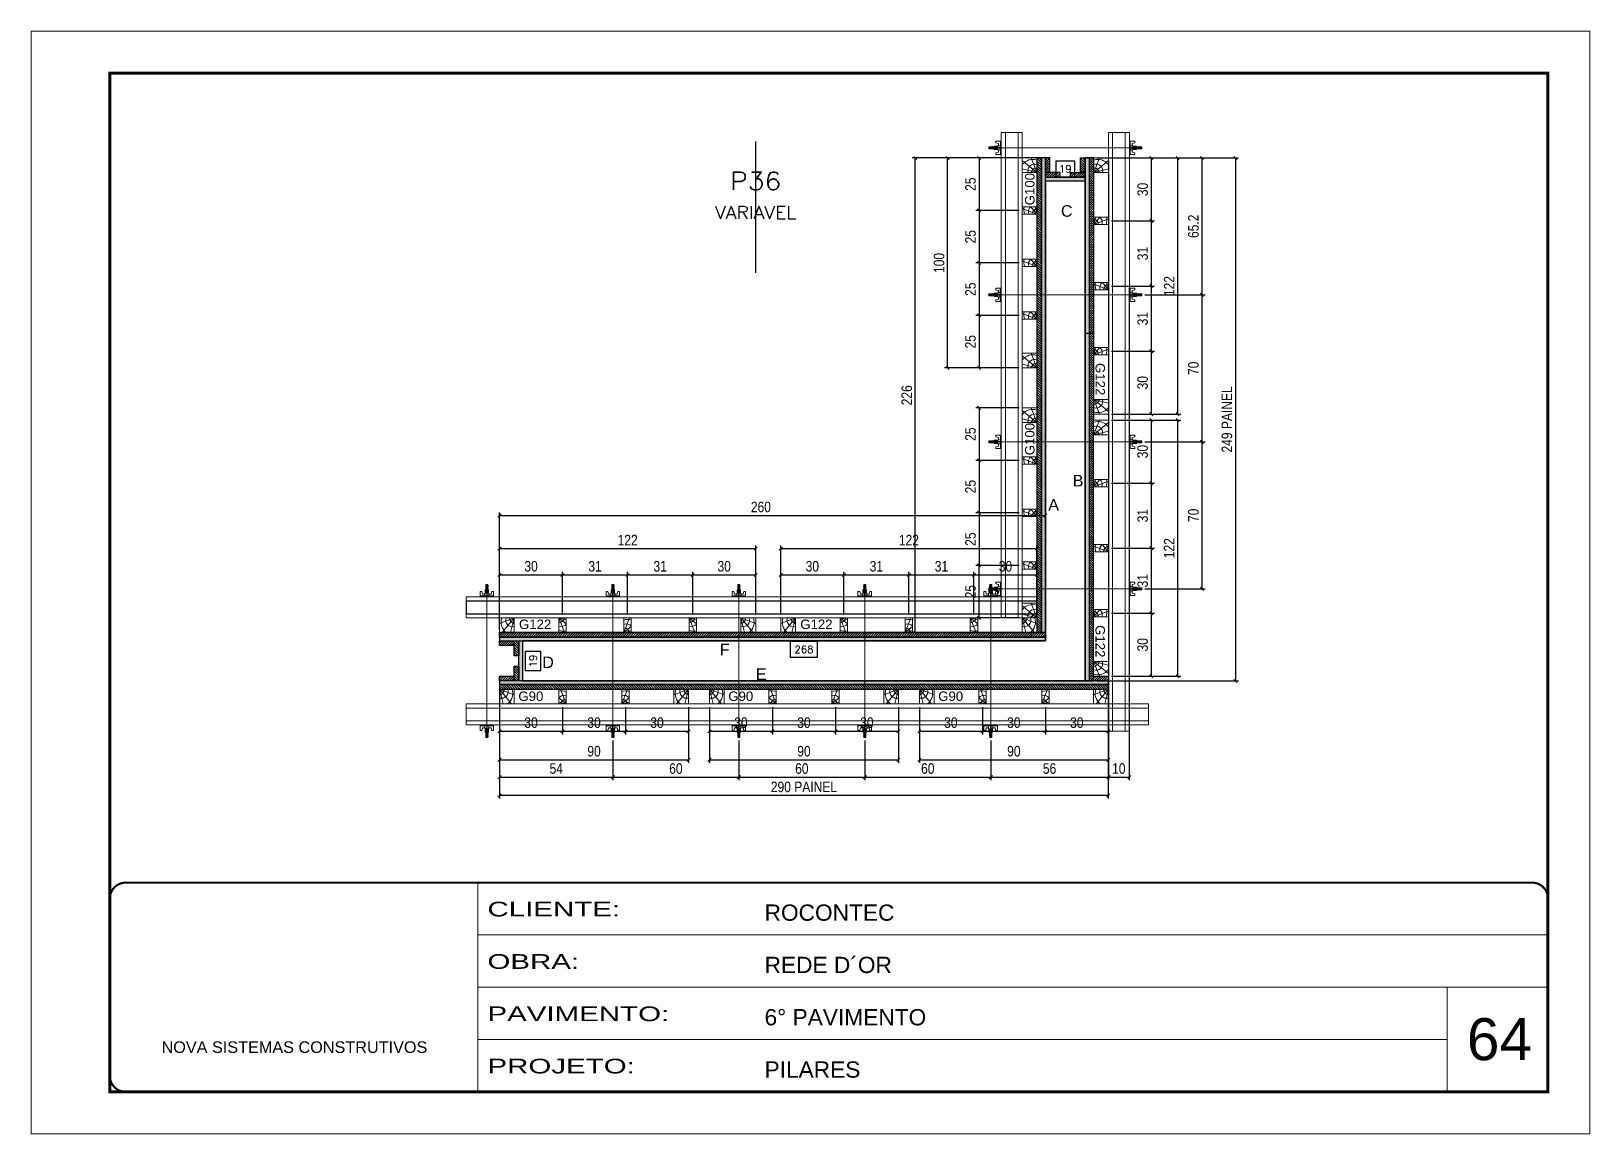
# Model space of a CAD drawing. Extents: x 28748 to 35002, y 14885 to 43501.
# Drawn here: x 33517 to 35002, y 25222 to 26272 of the extents above; entities that cross this region are included whole.
import ezdxf
from ezdxf.enums import TextEntityAlignment as Align

# ---------------------------------------------------------------- set-up
doc = ezdxf.new("R2010")
doc.units = 0
for name, pattern in [('CONTINUO', [0]), ('DASHED', [0.75, 0.5, -0.25]), ('HIDDEN', [0.375, 0.25, -0.125])]:
    doc.linetypes.add(name, pattern=pattern)
for name, color, linetype, lineweight in [('CARIMBO', 255, 'Continuous', 9), ('CONCRETO', 251, 'Continuous', 25), ('Folhas', 255, 'Continuous', 9), ('Hachura', 251, 'Continuous', 9), ('Madeira', 126, 'Continuous', 18), ('Perfil Metálico', 224, 'Continuous', 18), ('SARRAFO DE PRESSAO', 251, 'DASHED', 9), ('Texto Seção', 7, 'Continuous', 15)]:
    doc.layers.add(name, color=color, linetype=linetype, lineweight=lineweight)
for name, color, linetype in [('COTA', 241, 'Continuous'), ('MEIO_PONT', 93, 'Continuous'), ('Painéis', 200, 'Continuous'), ('SARRAFO', 251, 'Continuous'), ('Texto de Titulo', 7, 'Continuous'), ('Texto Qtd Sarr', 242, 'Continuous'), ('TEXTO_GERAL', 7, 'Continuous')]:
    doc.layers.add(name, color=color, linetype=linetype)
doc.styles.add('ARIAL', font='arial.ttf')
doc.styles.add('COTA TECNICA 2X', font='techl___.ttf', dxfattribs={"height": 10})
doc.styles.add('ROMANS', font='romans.shx')
doc.styles.add('SANSSERIF', font='sas_____.pfb')
doc.styles.add('Tecnologia', font='')
doc.styles.get('Tecnologia').set_extended_font_data('Forgotten Futurist')
doc.dimstyles.new('Cota Seção interna', dxfattribs={"dimtxt": 7, "dimasz": 6, "dimexe": 0.18, "dimexo": 2, "dimgap": -4, "dimtad": 3, "dimdec": 1, "dimlfac": 0.5, "dimzin": 12, "dimdsep": 46, "dimtxsty": 'ROMANS', "dimblk": 'ARCHTICK', "dimcen": 0.09, "dimse1": 1, "dimse2": 1, "dimsd1": 1, "dimsd2": 1, "dimclrd": 180, "dimclre": 5, "dimclrt": 1, "dimadec": 0, "dimazin": 3, "dimtfac": 1, "dimtdec": 1, "dimtofl": 0, "dimtmove": 0, "dimatfit": 3, "dimldrblk": 'ARCHTICK', "dimfxl": 1, "dimtolj": 1, "dimtzin": 0, "dimarcsym": 0})
doc.dimstyles.new('SECAO PILAR', dxfattribs={"dimtxt": 10, "dimasz": 3, "dimexe": 3, "dimexo": 3, "dimgap": 3, "dimtad": 1, "dimdec": 1, "dimlfac": 0.5, "dimzin": 12, "dimdsep": 46, "dimtxsty": 'COTA TECNICA 2X', "dimblk1": 'OBLIQUE', "dimblk2": 'OBLIQUE', "dimsah": 1, "dimcen": 0.9, "dimclrd": 256, "dimclre": 256, "dimclrt": 256, "dimadec": 1, "dimazin": 3, "dimtfac": 1, "dimtdec": 1, "dimtmove": 0, "dimatfit": 3, "dimfxl": 1, "dimtolj": 1, "dimtzin": 12, "dimarcsym": 0})
pattern_1 = [(315, (58055.3306, 16507.0861), (1.12253202, 1.12253202), [])]
pattern_2 = [(45, (44297.4743, 48540.8461), (-1.12253202, 1.12253202), [])]
pattern_3 = [(315, (58063.3306, 16774.0861), (1.12253202, 1.12253202), [])]

msp = doc.modelspace()

# ---------------------------------------------------------------- texts
at = {"layer": 'CARIMBO', "style": 'ARIAL'}
msp.add_text('64', height=40, dxfattribs=at).set_placement((34884.7, 25292.26))
at = {"layer": 'Texto Seção', "color": 0, "linetype": 'Continuous', "style": 'SANSSERIF'}
for p in [(34468.25, 26106.33), (34468.25, 25868.33)]:
    msp.add_text('G100', height=9, rotation=90, dxfattribs=at).set_placement(p, align=Align.MIDDLE_LEFT)
at = {"layer": 'TEXTO_GERAL', "style": 'ARIAL'}
for s, p in [('C', (34503.51, 26100.95)), ('B', (34514.3, 25844.08)), ('A', (34490.95, 25821.18)), ('D', (34009.27, 25671.11)), ('F', (34177.59, 25683.28)), ('E', (34212.39, 25659.77))]:
    msp.add_text(s, height=11, dxfattribs=at).set_placement(p, align=Align.MIDDLE_CENTER)
at = {"layer": 'TEXTO_GERAL', "color": 0, "linetype": 'Continuous', "style": 'SANSSERIF'}
for p in [(34535.39, 25956.12), (34535.35, 25706.52)]:
    msp.add_text('G122', height=9, rotation=270, dxfattribs=at).set_placement(p, align=Align.MIDDLE_LEFT)
for s, p in [('G122', (33981.61, 25707.31)), ('G122', (34249.61, 25707.31)), ('G90', (33981.02, 25638.82)), ('G90', (34181.02, 25638.82)), ('G90', (34381.02, 25638.82))]:
    msp.add_text(s, height=9, dxfattribs=at).set_placement(p, align=Align.MIDDLE_LEFT)

# ---------------------------------------------------------------- blocks, each defined once
blk = doc.blocks.new('9999999999')
at = {"color": 30, "linetype": 'CONTINUO'}
for p, q in [((98564.6, 34230.2), (98564.6, 34429.4)), ((98564.6, 34379.6), (99584, 34379.6)), ((98564.6, 34329.8), (99488, 34329.8)), ((99584, 34329.8), (99488, 34329.8)), ((99488, 34329.8), (99488, 34230.2)), ((98564.6, 34280), (99488, 34280))]:
    blk.add_line(p, q, dxfattribs=at)
at = {"color": 30, "linetype": 'CONTINUO', "const_width": 2}
blk.add_lwpolyline([(99584, 34230.2), (99584, 34414.4, 0.414214), (99569, 34429.4), (98229, 34429.4, 0.414214), (98214, 34414.4), (98214, 34245.2, 0.414214), (98229, 34230.2), (99584, 34230.2)], format="xyb", dxfattribs=at)
at = {"layer": 'Folhas'}
blk.add_lwpolyline([(98139, 34190.2), (99624, 34190.2), (99624, 35240.2), (98139, 35240.2)], close=True, dxfattribs=at)
at = {"layer": 'Folhas', "color": 30, "const_width": 3}
blk.add_lwpolyline([(98214, 34230.2), (99584, 34230.2), (99584, 35200.2), (98214, 35200.2)], close=True, dxfattribs=at)
at = {"color": 7, "linetype": 'Continuous', "ltscale": 5, "style": 'ARIAL'}
for s, height, p in [('ROCONTEC', 15.48, (98837.7, 34393.1)), ('REDE D´OR', 15.48, (98837.7, 34343.3)), ('6° PAVIMENTO', 15.483, (98837.7, 34293.5)), ('NOVA SISTEMAS CONSTRUTIVOS', 11.059, (98263.2, 34267.2)), ('PILARES', 15.48, (98837.7, 34243.7))]:
    blk.add_text(s, height=height, dxfattribs=at).set_placement(p)
at = {"layer": 'Folhas', "color": 7, "style": 'Tecnologia', "width": 1.5}
for s, p in [('CLIENTE:', (98573.7, 34397.2)), ('OBRA:', (98573.7, 34347.3)), ('PAVIMENTO:', (98573.7, 34297.5)), ('PROJETO:', (98573.7, 34247.7))]:
    blk.add_text(s, height=14, dxfattribs=at).set_placement(p)
blk = doc.blocks.new('*D1213')
at = {"layer": 'COTA', "color": 180, "lineweight": -2, "transparency": 16777216}
for p, q in [((34002.5, 25681.4), (33987.5, 25681.4)), ((33987.5, 25681.4), (33987.5, 25663.4)), ((34002.5, 25663.4), (34002.5, 25681.4)), ((33987.5, 25663.4), (34002.5, 25663.4))]:
    blk.add_line(p, q, dxfattribs=at)
at = {"layer": 'Defpoints', "color": 0, "transparency": 16777216}
for p in [(33985.5, 25691.4), (34006.5, 25691.4), (33985.5, 25653.4)]:
    blk.add_point(p, dxfattribs=at)
at = {"layer": 'COTA', "color": 1, "transparency": 16777216, "insert": (33995, 25672.4), "char_height": 7, "attachment_point": 5, "rotation": 90, "style": 'ROMANS'}
blk.add_mtext('\\A1;19', dxfattribs=at)
blk = doc.blocks.new('_ArchTick')
at = {"color": 0, "linetype": 'ByBlock', "const_width": 0.15}
blk.add_lwpolyline([(-0.5, -0.5), (0.5, 0.5)], dxfattribs=at)
blk = doc.blocks.new('*D1214')
at = {"layer": 'COTA', "color": 180, "lineweight": -2, "transparency": 16777216}
for p, q in [((34511.1, 26148.4), (34493.1, 26148.4)), ((34493.1, 26148.4), (34493.1, 26133.4)), ((34511.1, 26133.4), (34511.1, 26148.4)), ((34493.1, 26133.4), (34511.1, 26133.4))]:
    blk.add_line(p, q, dxfattribs=at)
at = {"layer": 'Defpoints', "color": 0, "transparency": 16777216}
for p in [(34483.1, 26129.4), (34521.1, 26129.4), (34521.1, 26129.4)]:
    blk.add_point(p, dxfattribs=at)
at = {"layer": 'COTA', "color": 1, "transparency": 16777216, "insert": (34502.1, 26140.9), "char_height": 7, "attachment_point": 5, "style": 'ROMANS'}
blk.add_mtext('\\A1;19', dxfattribs=at)
blk = doc.blocks.new('*D1992')
at = {"layer": 'COTA', "color": 180, "lineweight": -2, "transparency": 16777216}
for p, q in [((34266.1, 25690.9), (34240.1, 25690.9)), ((34240.1, 25690.9), (34240.1, 25675.9)), ((34266.1, 25675.9), (34266.1, 25690.9)), ((34240.1, 25675.9), (34266.1, 25675.9))]:
    blk.add_line(p, q, dxfattribs=at)
at = {"layer": 'Defpoints', "color": 0, "transparency": 16777216}
for p in [(33985.1, 25671.9), (33985.1, 25653.4), (34521.1, 25653.4)]:
    blk.add_point(p, dxfattribs=at)
at = {"layer": 'COTA', "color": 1, "transparency": 16777216, "insert": (34253.1, 25683.4), "char_height": 7, "attachment_point": 5, "style": 'ROMANS'}
blk.add_mtext('\\A1;268', dxfattribs=at)
blk = doc.blocks.new('C')
at = {"layer": 'Hachura', "color": 0}
for p, q in [((0, 3.22), (0, -3.22)), ((0.45, 3.22), (0, 3.22)), ((0.46, 3.16), (0, 3.16)), ((0.46, 3.05), (0, 3.05)), ((0.46, 2.88), (0, 2.88)), ((0, 2.75), (0, -1.16)), ((0.46, 2.65), (0, 2.65)), ((0.46, 2.23), (0, 2.23)), ((0.46, 1.51), (0, 1.51)), ((0.39, 0.49), (0.17, 0.49)), ((0.45, -3.23), (0.45, 3.22)), ((0.45, 3.22), (2.58, 3.22)), ((1.74, 0.97), (0.45, 0.97)), ((1.45, 0.1), (0.45, 0.1)), ((1.35, 1.94), (1.35, 0.96)), ((2.58, 2.39), (1.47, 2.09)), ((1.74, -0.97), (1.74, 0.97)), ((1.74, 0.97), (1.74, 0.84)), ((1.74, 0.97), (1.74, 0.84)), ((1.74, 0.84), (3.35, 0.84)), ((3.35, 0.45), (1.74, 0.45)), ((2.58, 3.22), (2.58, 2.39)), ((3.32, 0.84), (3.32, -0.84)), ((3.35, 0.84), (3.35, -0.84)), ((3.68, 0.45), (3.35, 0.45)), ((3.84, -0.52), (3.35, 0.45)), ((3.35, 0.06), (3.67, -0.57)), ((3.68, 0.45), (4.16, -0.52)), ((3.72, 0.5), (4.25, -0.57)), ((4.37, -0.55), (3.83, 0.53)), ((4.15, 0.45), (3.93, 0.45)), ((4.42, -0.52), (3.93, 0.45)), ((4.15, 0.45), (4.26, 0.45)), ((4.26, 0.45), (4.74, -0.52)), ((4.3, 0.5), (4.83, -0.57)), ((4.95, -0.55), (4.41, 0.53)), ((4.51, 0.45), (4.84, 0.45)), ((5, -0.52), (4.51, 0.45)), ((4.84, 0.45), (5.32, -0.52)), ((4.88, 0.5), (5.41, -0.57)), ((5.53, -0.55), (4.99, 0.53)), ((5.58, -0.52), (5.09, 0.45)), ((5.42, 0.45), (5.09, 0.45)), ((5.58, -0.52), (5.09, 0.45)), ((5.42, 0.45), (5.74, -0.19)), ((5.46, 0.5), (5.74, -0.07)), ((5.74, 0.19), (5.57, 0.53)), ((5.74, 0.32), (5.68, 0.45)), ((5.68, 0.45), (5.74, 0.45)), ((5.74, 0.45), (5.9, 0.29)), ((5.74, 0.45), (5.74, -0.52)), ((5.9, -0.36), (5.9, 0.29)), ((0.45, 0), (0, 0)), ((0.46, -1.52), (0, -1.52)), ((0.46, -2.23), (0, -2.23)), ((0.46, -2.65), (0, -2.65)), ((0.46, -2.88), (0, -2.88)), ((0.46, -3.05), (0, -3.05)), ((0.46, -3.16), (0, -3.16)), ((0, -3.22), (2.57, -3.22)), ((0.08, -0.48), (0.29, -0.48)), ((0.29, -0.48), (0.4, -0.48)), ((0.45, 0), (0.45, -0.97)), ((0.45, -0.16), (1.45, -0.16)), ((0.45, -0.65), (0.45, -0.32)), ((0.45, -3.23), (0.45, -0.65)), ((0.45, -0.97), (1.74, -0.97)), ((1.35, -1.94), (1.35, -0.97)), ((2.58, -2.39), (1.47, -2.1)), ((3.35, -0.32), (1.74, -0.32)), ((3.35, -0.84), (1.74, -0.84)), ((2.58, -3.23), (2.58, -2.39)), ((3.35, -0.07), (3.58, -0.52)), ((3.35, -0.52), (3.58, -0.52)), ((3.84, -0.52), (4.16, -0.52)), ((4.42, -0.52), (4.74, -0.52)), ((4.63, -0.52), (4.74, -0.52)), ((5, -0.52), (5.32, -0.52)), ((5.58, -0.52), (5.74, -0.52)), ((5.74, -0.52), (5.9, -0.36)), ((5.74, -0.52), (5.74, -0.52))]:
    blk.add_line(p, q, dxfattribs=at)
for centre, radius, start, end in [((1.52, 1.94), 0.161, 104.74356, 180), ((1.44, -0.03), 0.129, 272.69497, 87.30503), ((3.81, 0.39), 0.143, 25.56881, 154.43119), ((4.39, 0.39), 0.143, 25.56881, 154.43119), ((4.97, 0.39), 0.143, 25.56881, 154.43119), ((5.55, 0.39), 0.143, 25.56881, 154.43119), ((0.17, -0.37), 0.174, 221.74404, 317.85924), ((1.52, -1.94), 0.161, 180, 255.25644), ((3.71, -0.4), 0.174, 222.14076, 318.25596), ((4.29, -0.4), 0.174, 222.14076, 318.25596), ((4.87, -0.4), 0.174, 222.14076, 318.25596), ((5.45, -0.4), 0.174, 222.14076, 318.25596), ((5.61, -0.4), 0.174, 317.85924, 318.25596)]:
    blk.add_arc(centre, radius, start, end, dxfattribs=at)
blk = doc.blocks.new('_Oblique')
at = {"color": 0, "linetype": 'ByBlock', "lineweight": -2}
blk.add_line((-0.5, -0.5), (0.5, 0.5), dxfattribs=at)
blk = doc.blocks.new('*D1993')
at = {"layer": 'COTA', "lineweight": -2, "transparency": 16777216}
for p, q in [((33963.1, 25642.4), (33963.1, 25541.3)), ((34543.1, 25642.4), (34543.1, 25541.3)), ((34543.1, 25544.3), (33963.1, 25544.3))]:
    blk.add_line(p, q, dxfattribs=at)
at = {"layer": 'Defpoints', "color": 0, "transparency": 16777216}
for p in [(33963.1, 25645.4), (34543.1, 25645.4), (33963.1, 25544.3)]:
    blk.add_point(p, dxfattribs=at)
at = {"layer": 'COTA', "lineweight": -2, "transparency": 16777216, "xscale": 3, "yscale": 3, "zscale": 3, "rotation": 180}
blk.add_blockref('_Oblique', (33963.1, 25544.3), dxfattribs=at)
at = {"layer": 'COTA', "lineweight": -2, "transparency": 16777216, "xscale": 3, "yscale": 3, "zscale": 3}
blk.add_blockref('_Oblique', (34543.1, 25544.3), dxfattribs=at)
at = {"layer": 'COTA', "transparency": 16777216, "insert": (34253.1, 25552.4), "char_height": 10, "attachment_point": 5, "style": 'COTA TECNICA 2X'}
blk.add_mtext('\\A1;290 PAINEL', dxfattribs=at)
blk = doc.blocks.new('*D1994')
at = {"layer": 'COTA', "lineweight": -2, "transparency": 16777216}
for p, q in [((33963.1, 25702.4), (33963.1, 25813.9)), ((33963.1, 25810.9), (34483.1, 25810.9)), ((34483.1, 25702.4), (34483.1, 25813.9))]:
    blk.add_line(p, q, dxfattribs=at)
at = {"layer": 'Defpoints', "color": 0, "transparency": 16777216}
for p in [(34483.1, 25810.9), (33963.1, 25699.4), (34483.1, 25699.4)]:
    blk.add_point(p, dxfattribs=at)
at = {"layer": 'COTA', "lineweight": -2, "transparency": 16777216, "xscale": 3, "yscale": 3, "zscale": 3, "rotation": 180}
blk.add_blockref('_Oblique', (33963.1, 25810.9), dxfattribs=at)
at = {"layer": 'COTA', "lineweight": -2, "transparency": 16777216, "xscale": 3, "yscale": 3, "zscale": 3}
blk.add_blockref('_Oblique', (34483.1, 25810.9), dxfattribs=at)
at = {"layer": 'COTA', "transparency": 16777216, "insert": (34212.1, 25819), "char_height": 10, "attachment_point": 5, "style": 'COTA TECNICA 2X'}
blk.add_mtext('\\A1;260', dxfattribs=at)
blk = doc.blocks.new('*D1932')
at = {"layer": 'COTA', "lineweight": -2, "transparency": 16777216}
for p, q in [((34532.2, 26151.4), (34667.2, 26151.4)), ((34664.2, 26151.4), (34664.2, 25653.4)), ((34532.1, 25653.4), (34667.2, 25653.4))]:
    blk.add_line(p, q, dxfattribs=at)
at = {"layer": 'Defpoints', "color": 0, "transparency": 16777216}
for p in [(34529.2, 26151.4), (34529.1, 25653.4), (34664.2, 25653.4)]:
    blk.add_point(p, dxfattribs=at)
at = {"layer": 'COTA', "lineweight": -2, "transparency": 16777216, "xscale": 3, "yscale": 3, "zscale": 3}
for p, rotation in [((34664.2, 26151.4), 90), ((34664.2, 25653.4), 270)]:
    blk.add_blockref('_Oblique', p, dxfattribs=dict(at, rotation=rotation))
at = {"layer": 'COTA', "transparency": 16777216, "insert": (34656.1, 25902.4), "char_height": 10, "attachment_point": 5, "rotation": 90, "style": 'COTA TECNICA 2X'}
blk.add_mtext('\\A1;249 PAINEL', dxfattribs=at)
blk = doc.blocks.new('*D1933')
at = {"layer": 'COTA', "lineweight": -2, "transparency": 16777216}
for p, q in [((34480.1, 26151.4), (34356.2, 26151.4)), ((34359.2, 25699.4), (34359.2, 26151.4)), ((34480.1, 25699.4), (34356.2, 25699.4))]:
    blk.add_line(p, q, dxfattribs=at)
at = {"layer": 'Defpoints', "color": 0, "transparency": 16777216}
for p in [(34359.2, 26151.4), (34483.1, 26151.4), (34483.1, 25699.4)]:
    blk.add_point(p, dxfattribs=at)
at = {"layer": 'COTA', "lineweight": -2, "transparency": 16777216, "xscale": 3, "yscale": 3, "zscale": 3}
for p, rotation in [((34359.2, 26151.4), 90), ((34359.2, 25699.4), 270)]:
    blk.add_blockref('_Oblique', p, dxfattribs=dict(at, rotation=rotation))
at = {"layer": 'COTA', "transparency": 16777216, "insert": (34351.1, 25925.4), "char_height": 10, "attachment_point": 5, "rotation": 90, "style": 'COTA TECNICA 2X'}
blk.add_mtext('\\A1;226', dxfattribs=at)
blk = doc.blocks.new('PONTALETE')
at = {"layer": 'Madeira'}
for q in [(2.71, 7), (7, 5.76), (7, 1.74)]:
    blk.add_line((0, 0), q, dxfattribs=at)
blk.add_lwpolyline([(0, 0), (7, 0), (7, 7), (0, 7)], close=True, dxfattribs=at)
for centre, radius, start, end in [((2.04, 0.06), 6.23, 37.28179, 109.09128), ((1.09, 0.9), 3.19, 343.60304, 109.98471), ((-0.21, -0.78), 3.09, 14.63219, 86.0383)]:
    blk.add_arc(centre, radius, start, end, dxfattribs=at)
blk = doc.blocks.new('MEIO PONTALETE')
at = {"layer": 'Madeira'}
for q in [(2.71, 7), (3.5, 2.88), (3.5, 0.87)]:
    blk.add_line((0, 0), q, dxfattribs=at)
blk.add_lwpolyline([(0, 0), (3.5, 0), (3.5, 7), (0, 7)], close=True, dxfattribs=at)
for centre, radius, start, end in [((2.04, 0.06), 6.23, 76.44987, 109.09128), ((1.09, 0.9), 3.19, 40.90626, 109.98471), ((-0.21, -0.78), 3.09, 14.63219, 86.0383)]:
    blk.add_arc(centre, radius, start, end, dxfattribs=at)
blk = doc.blocks.new('*D1934')
at = {"layer": 'COTA', "lineweight": -2, "transparency": 16777216}
for p, q in [((33963.1, 25628.4), (33963.1, 25602.4)), ((34023.1, 25628.4), (34023.1, 25602.4)), ((33963.1, 25605.4), (34023.1, 25605.4))]:
    blk.add_line(p, q, dxfattribs=at)
at = {"layer": 'Defpoints', "color": 0, "transparency": 16777216}
for p in [(33963.1, 25631.4), (34023.1, 25631.4), (34023.1, 25605.4)]:
    blk.add_point(p, dxfattribs=at)
at = {"layer": 'COTA', "lineweight": -2, "transparency": 16777216, "xscale": 3, "yscale": 3, "zscale": 3, "rotation": 180}
blk.add_blockref('_Oblique', (33963.1, 25605.4), dxfattribs=at)
at = {"layer": 'COTA', "lineweight": -2, "transparency": 16777216, "xscale": 3, "yscale": 3, "zscale": 3}
blk.add_blockref('_Oblique', (34023.1, 25605.4), dxfattribs=at)
at = {"layer": 'COTA', "transparency": 16777216, "insert": (33993.1, 25613.6), "char_height": 10, "attachment_point": 5, "style": 'COTA TECNICA 2X'}
blk.add_mtext('\\A1;30', dxfattribs=at)
blk = doc.blocks.new('*D1935')
at = {"layer": 'COTA', "lineweight": -2, "transparency": 16777216}
for p, q in [((34023.1, 25628.4), (34023.1, 25602.4)), ((34083.1, 25628.4), (34083.1, 25602.4)), ((34023.1, 25605.4), (34083.1, 25605.4))]:
    blk.add_line(p, q, dxfattribs=at)
at = {"layer": 'Defpoints', "color": 0, "transparency": 16777216}
for p in [(34023.1, 25631.4), (34083.1, 25631.4), (34083.1, 25605.4)]:
    blk.add_point(p, dxfattribs=at)
at = {"layer": 'COTA', "lineweight": -2, "transparency": 16777216, "xscale": 3, "yscale": 3, "zscale": 3, "rotation": 180}
blk.add_blockref('_Oblique', (34023.1, 25605.4), dxfattribs=at)
at = {"layer": 'COTA', "lineweight": -2, "transparency": 16777216, "xscale": 3, "yscale": 3, "zscale": 3}
blk.add_blockref('_Oblique', (34083.1, 25605.4), dxfattribs=at)
at = {"layer": 'COTA', "transparency": 16777216, "insert": (34053.1, 25613.6), "char_height": 10, "attachment_point": 5, "style": 'COTA TECNICA 2X'}
blk.add_mtext('\\A1;30', dxfattribs=at)
blk = doc.blocks.new('*D1936')
at = {"layer": 'COTA', "lineweight": -2, "transparency": 16777216}
for p, q in [((34083.1, 25628.4), (34083.1, 25602.4)), ((34143.1, 25628.4), (34143.1, 25602.4)), ((34083.1, 25605.4), (34143.1, 25605.4))]:
    blk.add_line(p, q, dxfattribs=at)
at = {"layer": 'Defpoints', "color": 0, "transparency": 16777216}
for p in [(34083.1, 25631.4), (34143.1, 25631.4), (34143.1, 25605.4)]:
    blk.add_point(p, dxfattribs=at)
at = {"layer": 'COTA', "lineweight": -2, "transparency": 16777216, "xscale": 3, "yscale": 3, "zscale": 3, "rotation": 180}
blk.add_blockref('_Oblique', (34083.1, 25605.4), dxfattribs=at)
at = {"layer": 'COTA', "lineweight": -2, "transparency": 16777216, "xscale": 3, "yscale": 3, "zscale": 3}
blk.add_blockref('_Oblique', (34143.1, 25605.4), dxfattribs=at)
at = {"layer": 'COTA', "transparency": 16777216, "insert": (34113.1, 25613.6), "char_height": 10, "attachment_point": 5, "style": 'COTA TECNICA 2X'}
blk.add_mtext('\\A1;30', dxfattribs=at)
blk = doc.blocks.new('*D1937')
at = {"layer": 'COTA', "lineweight": -2, "transparency": 16777216}
for p, q in [((33963.1, 25628.4), (33963.1, 25575.3)), ((34143.1, 25628.4), (34143.1, 25575.3)), ((33963.1, 25578.3), (34143.1, 25578.3))]:
    blk.add_line(p, q, dxfattribs=at)
at = {"layer": 'Defpoints', "color": 0, "transparency": 16777216}
for p in [(33963.1, 25631.4), (34143.1, 25631.4), (34143.1, 25578.3)]:
    blk.add_point(p, dxfattribs=at)
at = {"layer": 'COTA', "lineweight": -2, "transparency": 16777216, "xscale": 3, "yscale": 3, "zscale": 3, "rotation": 180}
blk.add_blockref('_Oblique', (33963.1, 25578.3), dxfattribs=at)
at = {"layer": 'COTA', "lineweight": -2, "transparency": 16777216, "xscale": 3, "yscale": 3, "zscale": 3}
blk.add_blockref('_Oblique', (34143.1, 25578.3), dxfattribs=at)
at = {"layer": 'COTA', "transparency": 16777216, "insert": (34053.1, 25586.4), "char_height": 10, "attachment_point": 5, "style": 'COTA TECNICA 2X'}
blk.add_mtext('\\A1;90', dxfattribs=at)
blk = doc.blocks.new('*D1119')
at = {"layer": 'COTA', "lineweight": -2, "transparency": 16777216}
for p, q in [((34163.1, 25628.4), (34163.1, 25602.4)), ((34223.1, 25628.4), (34223.1, 25602.4)), ((34163.1, 25605.4), (34223.1, 25605.4))]:
    blk.add_line(p, q, dxfattribs=at)
at = {"layer": 'Defpoints', "color": 0, "transparency": 16777216}
for p in [(34163.1, 25631.4), (34223.1, 25631.4), (34223.1, 25605.4)]:
    blk.add_point(p, dxfattribs=at)
at = {"layer": 'COTA', "lineweight": -2, "transparency": 16777216, "xscale": 3, "yscale": 3, "zscale": 3, "rotation": 180}
blk.add_blockref('_Oblique', (34163.1, 25605.4), dxfattribs=at)
at = {"layer": 'COTA', "lineweight": -2, "transparency": 16777216, "xscale": 3, "yscale": 3, "zscale": 3}
blk.add_blockref('_Oblique', (34223.1, 25605.4), dxfattribs=at)
at = {"layer": 'COTA', "transparency": 16777216, "insert": (34193.1, 25613.6), "char_height": 10, "attachment_point": 5, "style": 'COTA TECNICA 2X'}
blk.add_mtext('\\A1;30', dxfattribs=at)
blk = doc.blocks.new('*D1120')
at = {"layer": 'COTA', "lineweight": -2, "transparency": 16777216}
for p, q in [((34223.1, 25628.4), (34223.1, 25602.4)), ((34283.1, 25628.4), (34283.1, 25602.4)), ((34223.1, 25605.4), (34283.1, 25605.4))]:
    blk.add_line(p, q, dxfattribs=at)
at = {"layer": 'Defpoints', "color": 0, "transparency": 16777216}
for p in [(34223.1, 25631.4), (34283.1, 25631.4), (34283.1, 25605.4)]:
    blk.add_point(p, dxfattribs=at)
at = {"layer": 'COTA', "lineweight": -2, "transparency": 16777216, "xscale": 3, "yscale": 3, "zscale": 3, "rotation": 180}
blk.add_blockref('_Oblique', (34223.1, 25605.4), dxfattribs=at)
at = {"layer": 'COTA', "lineweight": -2, "transparency": 16777216, "xscale": 3, "yscale": 3, "zscale": 3}
blk.add_blockref('_Oblique', (34283.1, 25605.4), dxfattribs=at)
at = {"layer": 'COTA', "transparency": 16777216, "insert": (34253.1, 25613.6), "char_height": 10, "attachment_point": 5, "style": 'COTA TECNICA 2X'}
blk.add_mtext('\\A1;30', dxfattribs=at)
blk = doc.blocks.new('*D1121')
at = {"layer": 'COTA', "lineweight": -2, "transparency": 16777216}
for p, q in [((34283.1, 25628.4), (34283.1, 25602.4)), ((34343.1, 25628.4), (34343.1, 25602.4)), ((34283.1, 25605.4), (34343.1, 25605.4))]:
    blk.add_line(p, q, dxfattribs=at)
at = {"layer": 'Defpoints', "color": 0, "transparency": 16777216}
for p in [(34283.1, 25631.4), (34343.1, 25631.4), (34343.1, 25605.4)]:
    blk.add_point(p, dxfattribs=at)
at = {"layer": 'COTA', "lineweight": -2, "transparency": 16777216, "xscale": 3, "yscale": 3, "zscale": 3, "rotation": 180}
blk.add_blockref('_Oblique', (34283.1, 25605.4), dxfattribs=at)
at = {"layer": 'COTA', "lineweight": -2, "transparency": 16777216, "xscale": 3, "yscale": 3, "zscale": 3}
blk.add_blockref('_Oblique', (34343.1, 25605.4), dxfattribs=at)
at = {"layer": 'COTA', "transparency": 16777216, "insert": (34313.1, 25613.6), "char_height": 10, "attachment_point": 5, "style": 'COTA TECNICA 2X'}
blk.add_mtext('\\A1;30', dxfattribs=at)
blk = doc.blocks.new('*D1122')
at = {"layer": 'COTA', "lineweight": -2, "transparency": 16777216}
for p, q in [((34163.1, 25628.4), (34163.1, 25575.3)), ((34343.1, 25628.4), (34343.1, 25575.3)), ((34163.1, 25578.3), (34343.1, 25578.3))]:
    blk.add_line(p, q, dxfattribs=at)
at = {"layer": 'Defpoints', "color": 0, "transparency": 16777216}
for p in [(34163.1, 25631.4), (34343.1, 25631.4), (34343.1, 25578.3)]:
    blk.add_point(p, dxfattribs=at)
at = {"layer": 'COTA', "lineweight": -2, "transparency": 16777216, "xscale": 3, "yscale": 3, "zscale": 3, "rotation": 180}
blk.add_blockref('_Oblique', (34163.1, 25578.3), dxfattribs=at)
at = {"layer": 'COTA', "lineweight": -2, "transparency": 16777216, "xscale": 3, "yscale": 3, "zscale": 3}
blk.add_blockref('_Oblique', (34343.1, 25578.3), dxfattribs=at)
at = {"layer": 'COTA', "transparency": 16777216, "insert": (34253.1, 25586.4), "char_height": 10, "attachment_point": 5, "style": 'COTA TECNICA 2X'}
blk.add_mtext('\\A1;90', dxfattribs=at)
blk = doc.blocks.new('*D1123')
at = {"layer": 'COTA', "lineweight": -2, "transparency": 16777216}
for p, q in [((34363.1, 25628.4), (34363.1, 25602.4)), ((34423.1, 25628.4), (34423.1, 25602.4)), ((34363.1, 25605.4), (34423.1, 25605.4))]:
    blk.add_line(p, q, dxfattribs=at)
at = {"layer": 'Defpoints', "color": 0, "transparency": 16777216}
for p in [(34363.1, 25631.4), (34423.1, 25631.4), (34423.1, 25605.4)]:
    blk.add_point(p, dxfattribs=at)
at = {"layer": 'COTA', "lineweight": -2, "transparency": 16777216, "xscale": 3, "yscale": 3, "zscale": 3, "rotation": 180}
blk.add_blockref('_Oblique', (34363.1, 25605.4), dxfattribs=at)
at = {"layer": 'COTA', "lineweight": -2, "transparency": 16777216, "xscale": 3, "yscale": 3, "zscale": 3}
blk.add_blockref('_Oblique', (34423.1, 25605.4), dxfattribs=at)
at = {"layer": 'COTA', "transparency": 16777216, "insert": (34393.1, 25613.6), "char_height": 10, "attachment_point": 5, "style": 'COTA TECNICA 2X'}
blk.add_mtext('\\A1;30', dxfattribs=at)
blk = doc.blocks.new('*D1124')
at = {"layer": 'COTA', "lineweight": -2, "transparency": 16777216}
for p, q in [((34423.1, 25628.4), (34423.1, 25602.4)), ((34483.1, 25628.4), (34483.1, 25602.4)), ((34423.1, 25605.4), (34483.1, 25605.4))]:
    blk.add_line(p, q, dxfattribs=at)
at = {"layer": 'Defpoints', "color": 0, "transparency": 16777216}
for p in [(34423.1, 25631.4), (34483.1, 25631.4), (34483.1, 25605.4)]:
    blk.add_point(p, dxfattribs=at)
at = {"layer": 'COTA', "lineweight": -2, "transparency": 16777216, "xscale": 3, "yscale": 3, "zscale": 3, "rotation": 180}
blk.add_blockref('_Oblique', (34423.1, 25605.4), dxfattribs=at)
at = {"layer": 'COTA', "lineweight": -2, "transparency": 16777216, "xscale": 3, "yscale": 3, "zscale": 3}
blk.add_blockref('_Oblique', (34483.1, 25605.4), dxfattribs=at)
at = {"layer": 'COTA', "transparency": 16777216, "insert": (34453.1, 25613.6), "char_height": 10, "attachment_point": 5, "style": 'COTA TECNICA 2X'}
blk.add_mtext('\\A1;30', dxfattribs=at)
blk = doc.blocks.new('*D1125')
at = {"layer": 'COTA', "lineweight": -2, "transparency": 16777216}
for p, q in [((34483.1, 25628.4), (34483.1, 25602.4)), ((34543.1, 25628.4), (34543.1, 25602.4)), ((34483.1, 25605.4), (34543.1, 25605.4))]:
    blk.add_line(p, q, dxfattribs=at)
at = {"layer": 'Defpoints', "color": 0, "transparency": 16777216}
for p in [(34483.1, 25631.4), (34543.1, 25631.4), (34543.1, 25605.4)]:
    blk.add_point(p, dxfattribs=at)
at = {"layer": 'COTA', "lineweight": -2, "transparency": 16777216, "xscale": 3, "yscale": 3, "zscale": 3, "rotation": 180}
blk.add_blockref('_Oblique', (34483.1, 25605.4), dxfattribs=at)
at = {"layer": 'COTA', "lineweight": -2, "transparency": 16777216, "xscale": 3, "yscale": 3, "zscale": 3}
blk.add_blockref('_Oblique', (34543.1, 25605.4), dxfattribs=at)
at = {"layer": 'COTA', "transparency": 16777216, "insert": (34513.1, 25613.6), "char_height": 10, "attachment_point": 5, "style": 'COTA TECNICA 2X'}
blk.add_mtext('\\A1;30', dxfattribs=at)
blk = doc.blocks.new('*D1126')
at = {"layer": 'COTA', "lineweight": -2, "transparency": 16777216}
for p, q in [((34363.1, 25628.4), (34363.1, 25575.3)), ((34543.1, 25628.4), (34543.1, 25575.3)), ((34363.1, 25578.3), (34543.1, 25578.3))]:
    blk.add_line(p, q, dxfattribs=at)
at = {"layer": 'Defpoints', "color": 0, "transparency": 16777216}
for p in [(34363.1, 25631.4), (34543.1, 25631.4), (34543.1, 25578.3)]:
    blk.add_point(p, dxfattribs=at)
at = {"layer": 'COTA', "lineweight": -2, "transparency": 16777216, "xscale": 3, "yscale": 3, "zscale": 3, "rotation": 180}
blk.add_blockref('_Oblique', (34363.1, 25578.3), dxfattribs=at)
at = {"layer": 'COTA', "lineweight": -2, "transparency": 16777216, "xscale": 3, "yscale": 3, "zscale": 3}
blk.add_blockref('_Oblique', (34543.1, 25578.3), dxfattribs=at)
at = {"layer": 'COTA', "transparency": 16777216, "insert": (34453.1, 25586.4), "char_height": 10, "attachment_point": 5, "style": 'COTA TECNICA 2X'}
blk.add_mtext('\\A1;90', dxfattribs=at)
blk = doc.blocks.new('*D1938')
at = {"layer": 'COTA', "lineweight": -2, "transparency": 16777216}
for p, q in [((33963.1, 25716.4), (33963.1, 25757.3)), ((33963.1, 25754.3), (34023.1, 25754.3)), ((34023.1, 25716.4), (34023.1, 25757.3))]:
    blk.add_line(p, q, dxfattribs=at)
at = {"layer": 'Defpoints', "color": 0, "transparency": 16777216}
for p in [(34023.1, 25754.3), (33963.1, 25713.4), (34023.1, 25713.4)]:
    blk.add_point(p, dxfattribs=at)
at = {"layer": 'COTA', "lineweight": -2, "transparency": 16777216, "xscale": 3, "yscale": 3, "zscale": 3, "rotation": 180}
blk.add_blockref('_Oblique', (33963.1, 25754.3), dxfattribs=at)
at = {"layer": 'COTA', "lineweight": -2, "transparency": 16777216, "xscale": 3, "yscale": 3, "zscale": 3}
blk.add_blockref('_Oblique', (34023.1, 25754.3), dxfattribs=at)
at = {"layer": 'COTA', "transparency": 16777216, "insert": (33993.1, 25762.5), "char_height": 10, "attachment_point": 5, "style": 'COTA TECNICA 2X'}
blk.add_mtext('\\A1;30', dxfattribs=at)
blk = doc.blocks.new('*D1939')
at = {"layer": 'COTA', "lineweight": -2, "transparency": 16777216}
for p, q in [((34023.1, 25716.4), (34023.1, 25757.3)), ((34023.1, 25754.3), (34085.1, 25754.3)), ((34085.1, 25716.4), (34085.1, 25757.3))]:
    blk.add_line(p, q, dxfattribs=at)
at = {"layer": 'Defpoints', "color": 0, "transparency": 16777216}
for p in [(34085.1, 25754.3), (34023.1, 25713.4), (34085.1, 25713.4)]:
    blk.add_point(p, dxfattribs=at)
at = {"layer": 'COTA', "lineweight": -2, "transparency": 16777216, "xscale": 3, "yscale": 3, "zscale": 3, "rotation": 180}
blk.add_blockref('_Oblique', (34023.1, 25754.3), dxfattribs=at)
at = {"layer": 'COTA', "lineweight": -2, "transparency": 16777216, "xscale": 3, "yscale": 3, "zscale": 3}
blk.add_blockref('_Oblique', (34085.1, 25754.3), dxfattribs=at)
at = {"layer": 'COTA', "transparency": 16777216, "insert": (34054.1, 25762.5), "char_height": 10, "attachment_point": 5, "style": 'COTA TECNICA 2X'}
blk.add_mtext('\\A1;31', dxfattribs=at)
blk = doc.blocks.new('*D1940')
at = {"layer": 'COTA', "lineweight": -2, "transparency": 16777216}
for p, q in [((34085.1, 25716.4), (34085.1, 25757.3)), ((34085.1, 25754.3), (34147.1, 25754.3)), ((34147.1, 25716.4), (34147.1, 25757.3))]:
    blk.add_line(p, q, dxfattribs=at)
at = {"layer": 'Defpoints', "color": 0, "transparency": 16777216}
for p in [(34147.1, 25754.3), (34085.1, 25713.4), (34147.1, 25713.4)]:
    blk.add_point(p, dxfattribs=at)
at = {"layer": 'COTA', "lineweight": -2, "transparency": 16777216, "xscale": 3, "yscale": 3, "zscale": 3, "rotation": 180}
blk.add_blockref('_Oblique', (34085.1, 25754.3), dxfattribs=at)
at = {"layer": 'COTA', "lineweight": -2, "transparency": 16777216, "xscale": 3, "yscale": 3, "zscale": 3}
blk.add_blockref('_Oblique', (34147.1, 25754.3), dxfattribs=at)
at = {"layer": 'COTA', "transparency": 16777216, "insert": (34116.1, 25762.5), "char_height": 10, "attachment_point": 5, "style": 'COTA TECNICA 2X'}
blk.add_mtext('\\A1;31', dxfattribs=at)
blk = doc.blocks.new('*D1941')
at = {"layer": 'COTA', "lineweight": -2, "transparency": 16777216}
for p, q in [((34147.1, 25716.4), (34147.1, 25757.3)), ((34147.1, 25754.3), (34207.1, 25754.3)), ((34207.1, 25716.4), (34207.1, 25757.3))]:
    blk.add_line(p, q, dxfattribs=at)
at = {"layer": 'Defpoints', "color": 0, "transparency": 16777216}
for p in [(34207.1, 25754.3), (34147.1, 25713.4), (34207.1, 25713.4)]:
    blk.add_point(p, dxfattribs=at)
at = {"layer": 'COTA', "lineweight": -2, "transparency": 16777216, "xscale": 3, "yscale": 3, "zscale": 3, "rotation": 180}
blk.add_blockref('_Oblique', (34147.1, 25754.3), dxfattribs=at)
at = {"layer": 'COTA', "lineweight": -2, "transparency": 16777216, "xscale": 3, "yscale": 3, "zscale": 3}
blk.add_blockref('_Oblique', (34207.1, 25754.3), dxfattribs=at)
at = {"layer": 'COTA', "transparency": 16777216, "insert": (34177.1, 25762.5), "char_height": 10, "attachment_point": 5, "style": 'COTA TECNICA 2X'}
blk.add_mtext('\\A1;30', dxfattribs=at)
blk = doc.blocks.new('*D1942')
at = {"layer": 'COTA', "lineweight": -2, "transparency": 16777216}
for p, q in [((33963.1, 25716.4), (33963.1, 25782.4)), ((34207.1, 25716.4), (34207.1, 25782.4)), ((33963.1, 25779.4), (34207.1, 25779.4))]:
    blk.add_line(p, q, dxfattribs=at)
at = {"layer": 'Defpoints', "color": 0, "transparency": 16777216}
for p in [(34207.1, 25779.4), (33963.1, 25713.4), (34207.1, 25713.4)]:
    blk.add_point(p, dxfattribs=at)
at = {"layer": 'COTA', "lineweight": -2, "transparency": 16777216, "xscale": 3, "yscale": 3, "zscale": 3, "rotation": 180}
blk.add_blockref('_Oblique', (33963.1, 25779.4), dxfattribs=at)
at = {"layer": 'COTA', "lineweight": -2, "transparency": 16777216, "xscale": 3, "yscale": 3, "zscale": 3}
blk.add_blockref('_Oblique', (34207.1, 25779.4), dxfattribs=at)
at = {"layer": 'COTA', "transparency": 16777216, "insert": (34085.1, 25787.5), "char_height": 10, "attachment_point": 5, "style": 'COTA TECNICA 2X'}
blk.add_mtext('\\A1;122', dxfattribs=at)
blk = doc.blocks.new('*D1127')
at = {"layer": 'COTA', "lineweight": -2, "transparency": 16777216}
for p, q in [((34231.1, 25716.4), (34231.1, 25757.3)), ((34231.1, 25754.3), (34291.1, 25754.3)), ((34291.1, 25716.4), (34291.1, 25757.3))]:
    blk.add_line(p, q, dxfattribs=at)
at = {"layer": 'Defpoints', "color": 0, "transparency": 16777216}
for p in [(34291.1, 25754.3), (34231.1, 25713.4), (34291.1, 25713.4)]:
    blk.add_point(p, dxfattribs=at)
at = {"layer": 'COTA', "lineweight": -2, "transparency": 16777216, "xscale": 3, "yscale": 3, "zscale": 3, "rotation": 180}
blk.add_blockref('_Oblique', (34231.1, 25754.3), dxfattribs=at)
at = {"layer": 'COTA', "lineweight": -2, "transparency": 16777216, "xscale": 3, "yscale": 3, "zscale": 3}
blk.add_blockref('_Oblique', (34291.1, 25754.3), dxfattribs=at)
at = {"layer": 'COTA', "transparency": 16777216, "insert": (34261.1, 25762.5), "char_height": 10, "attachment_point": 5, "style": 'COTA TECNICA 2X'}
blk.add_mtext('\\A1;30', dxfattribs=at)
blk = doc.blocks.new('*D1128')
at = {"layer": 'COTA', "lineweight": -2, "transparency": 16777216}
for p, q in [((34291.1, 25716.4), (34291.1, 25757.3)), ((34291.1, 25754.3), (34353.1, 25754.3)), ((34353.1, 25716.4), (34353.1, 25757.3))]:
    blk.add_line(p, q, dxfattribs=at)
at = {"layer": 'Defpoints', "color": 0, "transparency": 16777216}
for p in [(34353.1, 25754.3), (34291.1, 25713.4), (34353.1, 25713.4)]:
    blk.add_point(p, dxfattribs=at)
at = {"layer": 'COTA', "lineweight": -2, "transparency": 16777216, "xscale": 3, "yscale": 3, "zscale": 3, "rotation": 180}
blk.add_blockref('_Oblique', (34291.1, 25754.3), dxfattribs=at)
at = {"layer": 'COTA', "lineweight": -2, "transparency": 16777216, "xscale": 3, "yscale": 3, "zscale": 3}
blk.add_blockref('_Oblique', (34353.1, 25754.3), dxfattribs=at)
at = {"layer": 'COTA', "transparency": 16777216, "insert": (34322.1, 25762.5), "char_height": 10, "attachment_point": 5, "style": 'COTA TECNICA 2X'}
blk.add_mtext('\\A1;31', dxfattribs=at)
blk = doc.blocks.new('*D1129')
at = {"layer": 'COTA', "lineweight": -2, "transparency": 16777216}
for p, q in [((34353.1, 25716.4), (34353.1, 25757.3)), ((34353.1, 25754.3), (34415.1, 25754.3)), ((34415.1, 25716.4), (34415.1, 25757.3))]:
    blk.add_line(p, q, dxfattribs=at)
at = {"layer": 'Defpoints', "color": 0, "transparency": 16777216}
for p in [(34415.1, 25754.3), (34353.1, 25713.4), (34415.1, 25713.4)]:
    blk.add_point(p, dxfattribs=at)
at = {"layer": 'COTA', "lineweight": -2, "transparency": 16777216, "xscale": 3, "yscale": 3, "zscale": 3, "rotation": 180}
blk.add_blockref('_Oblique', (34353.1, 25754.3), dxfattribs=at)
at = {"layer": 'COTA', "lineweight": -2, "transparency": 16777216, "xscale": 3, "yscale": 3, "zscale": 3}
blk.add_blockref('_Oblique', (34415.1, 25754.3), dxfattribs=at)
at = {"layer": 'COTA', "transparency": 16777216, "insert": (34384.1, 25762.5), "char_height": 10, "attachment_point": 5, "style": 'COTA TECNICA 2X'}
blk.add_mtext('\\A1;31', dxfattribs=at)
blk = doc.blocks.new('*D1130')
at = {"layer": 'COTA', "lineweight": -2, "transparency": 16777216}
for p, q in [((34415.1, 25716.4), (34415.1, 25757.3)), ((34415.1, 25754.3), (34475.1, 25754.3)), ((34475.1, 25716.4), (34475.1, 25757.3))]:
    blk.add_line(p, q, dxfattribs=at)
at = {"layer": 'Defpoints', "color": 0, "transparency": 16777216}
for p in [(34475.1, 25754.3), (34415.1, 25713.4), (34475.1, 25713.4)]:
    blk.add_point(p, dxfattribs=at)
at = {"layer": 'COTA', "lineweight": -2, "transparency": 16777216, "xscale": 3, "yscale": 3, "zscale": 3, "rotation": 180}
blk.add_blockref('_Oblique', (34415.1, 25754.3), dxfattribs=at)
at = {"layer": 'COTA', "lineweight": -2, "transparency": 16777216, "xscale": 3, "yscale": 3, "zscale": 3}
blk.add_blockref('_Oblique', (34475.1, 25754.3), dxfattribs=at)
at = {"layer": 'COTA', "transparency": 16777216, "insert": (34445.1, 25762.5), "char_height": 10, "attachment_point": 5, "style": 'COTA TECNICA 2X'}
blk.add_mtext('\\A1;30', dxfattribs=at)
blk = doc.blocks.new('*D1131')
at = {"layer": 'COTA', "lineweight": -2, "transparency": 16777216}
for p, q in [((34231.1, 25716.4), (34231.1, 25782.4)), ((34475.1, 25716.4), (34475.1, 25782.4)), ((34231.1, 25779.4), (34475.1, 25779.4))]:
    blk.add_line(p, q, dxfattribs=at)
at = {"layer": 'Defpoints', "color": 0, "transparency": 16777216}
for p in [(34475.1, 25779.4), (34231.1, 25713.4), (34475.1, 25713.4)]:
    blk.add_point(p, dxfattribs=at)
at = {"layer": 'COTA', "lineweight": -2, "transparency": 16777216, "xscale": 3, "yscale": 3, "zscale": 3, "rotation": 180}
blk.add_blockref('_Oblique', (34231.1, 25779.4), dxfattribs=at)
at = {"layer": 'COTA', "lineweight": -2, "transparency": 16777216, "xscale": 3, "yscale": 3, "zscale": 3}
blk.add_blockref('_Oblique', (34475.1, 25779.4), dxfattribs=at)
at = {"layer": 'COTA', "transparency": 16777216, "insert": (34353.1, 25787.5), "char_height": 10, "attachment_point": 5, "style": 'COTA TECNICA 2X'}
blk.add_mtext('\\A1;122', dxfattribs=at)
blk = doc.blocks.new('*D1132')
at = {"layer": 'COTA', "lineweight": -2, "transparency": 16777216}
for p, q in [((34546.2, 26151.4), (34587, 26151.4)), ((34584, 26151.4), (34584, 26091.4)), ((34546.2, 26091.4), (34587, 26091.4))]:
    blk.add_line(p, q, dxfattribs=at)
at = {"layer": 'Defpoints', "color": 0, "transparency": 16777216}
for p in [(34543.2, 26151.4), (34543.2, 26091.4), (34584, 26091.4)]:
    blk.add_point(p, dxfattribs=at)
at = {"layer": 'COTA', "lineweight": -2, "transparency": 16777216, "xscale": 3, "yscale": 3, "zscale": 3}
for p, rotation in [((34584, 26151.4), 90), ((34584, 26091.4), 270)]:
    blk.add_blockref('_Oblique', p, dxfattribs=dict(at, rotation=rotation))
at = {"layer": 'COTA', "transparency": 16777216, "insert": (34575.8, 26121.4), "char_height": 10, "attachment_point": 5, "rotation": 90, "style": 'COTA TECNICA 2X'}
blk.add_mtext('\\A1;30', dxfattribs=at)
blk = doc.blocks.new('*D1133')
at = {"layer": 'COTA', "lineweight": -2, "transparency": 16777216}
for p, q in [((34546.2, 26091.4), (34587, 26091.4)), ((34584, 26091.4), (34584, 26029.4)), ((34546.2, 26029.4), (34587, 26029.4))]:
    blk.add_line(p, q, dxfattribs=at)
at = {"layer": 'Defpoints', "color": 0, "transparency": 16777216}
for p in [(34543.2, 26091.4), (34543.2, 26029.4), (34584, 26029.4)]:
    blk.add_point(p, dxfattribs=at)
at = {"layer": 'COTA', "lineweight": -2, "transparency": 16777216, "xscale": 3, "yscale": 3, "zscale": 3}
for p, rotation in [((34584, 26091.4), 90), ((34584, 26029.4), 270)]:
    blk.add_blockref('_Oblique', p, dxfattribs=dict(at, rotation=rotation))
at = {"layer": 'COTA', "transparency": 16777216, "insert": (34575.8, 26060.4), "char_height": 10, "attachment_point": 5, "rotation": 90, "style": 'COTA TECNICA 2X'}
blk.add_mtext('\\A1;31', dxfattribs=at)
blk = doc.blocks.new('*D1134')
at = {"layer": 'COTA', "lineweight": -2, "transparency": 16777216}
for p, q in [((34546.2, 26029.4), (34587, 26029.4)), ((34584, 26029.4), (34584, 25967.4)), ((34546.2, 25967.4), (34587, 25967.4))]:
    blk.add_line(p, q, dxfattribs=at)
at = {"layer": 'Defpoints', "color": 0, "transparency": 16777216}
for p in [(34543.2, 26029.4), (34543.2, 25967.4), (34584, 25967.4)]:
    blk.add_point(p, dxfattribs=at)
at = {"layer": 'COTA', "lineweight": -2, "transparency": 16777216, "xscale": 3, "yscale": 3, "zscale": 3}
for p, rotation in [((34584, 26029.4), 90), ((34584, 25967.4), 270)]:
    blk.add_blockref('_Oblique', p, dxfattribs=dict(at, rotation=rotation))
at = {"layer": 'COTA', "transparency": 16777216, "insert": (34575.8, 25998.4), "char_height": 10, "attachment_point": 5, "rotation": 90, "style": 'COTA TECNICA 2X'}
blk.add_mtext('\\A1;31', dxfattribs=at)
blk = doc.blocks.new('*D1135')
at = {"layer": 'COTA', "lineweight": -2, "transparency": 16777216}
for p, q in [((34546.2, 25967.4), (34587, 25967.4)), ((34584, 25967.4), (34584, 25907.4)), ((34546.2, 25907.4), (34587, 25907.4))]:
    blk.add_line(p, q, dxfattribs=at)
at = {"layer": 'Defpoints', "color": 0, "transparency": 16777216}
for p in [(34543.2, 25967.4), (34543.2, 25907.4), (34584, 25907.4)]:
    blk.add_point(p, dxfattribs=at)
at = {"layer": 'COTA', "lineweight": -2, "transparency": 16777216, "xscale": 3, "yscale": 3, "zscale": 3}
for p, rotation in [((34584, 25967.4), 90), ((34584, 25907.4), 270)]:
    blk.add_blockref('_Oblique', p, dxfattribs=dict(at, rotation=rotation))
at = {"layer": 'COTA', "transparency": 16777216, "insert": (34575.8, 25937.4), "char_height": 10, "attachment_point": 5, "rotation": 90, "style": 'COTA TECNICA 2X'}
blk.add_mtext('\\A1;30', dxfattribs=at)
blk = doc.blocks.new('*D1136')
at = {"layer": 'COTA', "lineweight": -2, "transparency": 16777216}
for p, q in [((34546.2, 26151.4), (34612.1, 26151.4)), ((34609.1, 26151.4), (34609.1, 25907.4)), ((34546.2, 25907.4), (34612.1, 25907.4))]:
    blk.add_line(p, q, dxfattribs=at)
at = {"layer": 'Defpoints', "color": 0, "transparency": 16777216}
for p in [(34543.2, 26151.4), (34543.2, 25907.4), (34609.1, 25907.4)]:
    blk.add_point(p, dxfattribs=at)
at = {"layer": 'COTA', "lineweight": -2, "transparency": 16777216, "xscale": 3, "yscale": 3, "zscale": 3}
for p, rotation in [((34609.1, 26151.4), 90), ((34609.1, 25907.4), 270)]:
    blk.add_blockref('_Oblique', p, dxfattribs=dict(at, rotation=rotation))
at = {"layer": 'COTA', "transparency": 16777216, "insert": (34601.1, 26029.4), "char_height": 10, "attachment_point": 5, "rotation": 90, "style": 'COTA TECNICA 2X'}
blk.add_mtext('\\A1;122', dxfattribs=at)
blk = doc.blocks.new('*D1137')
at = {"layer": 'COTA', "lineweight": -2, "transparency": 16777216}
for p, q in [((34546.1, 25901.8), (34587, 25901.8)), ((34584, 25901.8), (34584, 25841.8)), ((34546.1, 25841.8), (34587, 25841.8))]:
    blk.add_line(p, q, dxfattribs=at)
at = {"layer": 'Defpoints', "color": 0, "transparency": 16777216}
for p in [(34543.1, 25901.8), (34543.1, 25841.8), (34584, 25841.8)]:
    blk.add_point(p, dxfattribs=at)
at = {"layer": 'COTA', "lineweight": -2, "transparency": 16777216, "xscale": 3, "yscale": 3, "zscale": 3}
for p, rotation in [((34584, 25901.8), 90), ((34584, 25841.8), 270)]:
    blk.add_blockref('_Oblique', p, dxfattribs=dict(at, rotation=rotation))
at = {"layer": 'COTA', "transparency": 16777216, "insert": (34575.8, 25871.8), "char_height": 10, "attachment_point": 5, "rotation": 90, "style": 'COTA TECNICA 2X'}
blk.add_mtext('\\A1;30', dxfattribs=at)
blk = doc.blocks.new('*D1138')
at = {"layer": 'COTA', "lineweight": -2, "transparency": 16777216}
for p, q in [((34546.1, 25841.8), (34587, 25841.8)), ((34584, 25841.8), (34584, 25779.8)), ((34546.1, 25779.8), (34587, 25779.8))]:
    blk.add_line(p, q, dxfattribs=at)
at = {"layer": 'Defpoints', "color": 0, "transparency": 16777216}
for p in [(34543.1, 25841.8), (34543.1, 25779.8), (34584, 25779.8)]:
    blk.add_point(p, dxfattribs=at)
at = {"layer": 'COTA', "lineweight": -2, "transparency": 16777216, "xscale": 3, "yscale": 3, "zscale": 3}
for p, rotation in [((34584, 25841.8), 90), ((34584, 25779.8), 270)]:
    blk.add_blockref('_Oblique', p, dxfattribs=dict(at, rotation=rotation))
at = {"layer": 'COTA', "transparency": 16777216, "insert": (34575.8, 25810.8), "char_height": 10, "attachment_point": 5, "rotation": 90, "style": 'COTA TECNICA 2X'}
blk.add_mtext('\\A1;31', dxfattribs=at)
blk = doc.blocks.new('*D1139')
at = {"layer": 'COTA', "lineweight": -2, "transparency": 16777216}
for p, q in [((34546.1, 25779.8), (34587, 25779.8)), ((34584, 25779.8), (34584, 25717.8)), ((34546.1, 25717.8), (34587, 25717.8))]:
    blk.add_line(p, q, dxfattribs=at)
at = {"layer": 'Defpoints', "color": 0, "transparency": 16777216}
for p in [(34543.1, 25779.8), (34543.1, 25717.8), (34584, 25717.8)]:
    blk.add_point(p, dxfattribs=at)
at = {"layer": 'COTA', "lineweight": -2, "transparency": 16777216, "xscale": 3, "yscale": 3, "zscale": 3}
for p, rotation in [((34584, 25779.8), 90), ((34584, 25717.8), 270)]:
    blk.add_blockref('_Oblique', p, dxfattribs=dict(at, rotation=rotation))
at = {"layer": 'COTA', "transparency": 16777216, "insert": (34575.8, 25748.8), "char_height": 10, "attachment_point": 5, "rotation": 90, "style": 'COTA TECNICA 2X'}
blk.add_mtext('\\A1;31', dxfattribs=at)
blk = doc.blocks.new('*D1140')
at = {"layer": 'COTA', "lineweight": -2, "transparency": 16777216}
for p, q in [((34546.1, 25717.8), (34587, 25717.8)), ((34584, 25717.8), (34584, 25657.8)), ((34546.1, 25657.8), (34587, 25657.8))]:
    blk.add_line(p, q, dxfattribs=at)
at = {"layer": 'Defpoints', "color": 0, "transparency": 16777216}
for p in [(34543.1, 25717.8), (34543.1, 25657.8), (34584, 25657.8)]:
    blk.add_point(p, dxfattribs=at)
at = {"layer": 'COTA', "lineweight": -2, "transparency": 16777216, "xscale": 3, "yscale": 3, "zscale": 3}
for p, rotation in [((34584, 25717.8), 90), ((34584, 25657.8), 270)]:
    blk.add_blockref('_Oblique', p, dxfattribs=dict(at, rotation=rotation))
at = {"layer": 'COTA', "transparency": 16777216, "insert": (34575.8, 25687.8), "char_height": 10, "attachment_point": 5, "rotation": 90, "style": 'COTA TECNICA 2X'}
blk.add_mtext('\\A1;30', dxfattribs=at)
blk = doc.blocks.new('*D1141')
at = {"layer": 'COTA', "lineweight": -2, "transparency": 16777216}
for p, q in [((34546.1, 25901.8), (34612.1, 25901.8)), ((34609.1, 25901.8), (34609.1, 25657.8)), ((34546.1, 25657.8), (34612.1, 25657.8))]:
    blk.add_line(p, q, dxfattribs=at)
at = {"layer": 'Defpoints', "color": 0, "transparency": 16777216}
for p in [(34543.1, 25901.8), (34543.1, 25657.8), (34609.1, 25657.8)]:
    blk.add_point(p, dxfattribs=at)
at = {"layer": 'COTA', "lineweight": -2, "transparency": 16777216, "xscale": 3, "yscale": 3, "zscale": 3}
for p, rotation in [((34609.1, 25901.8), 90), ((34609.1, 25657.8), 270)]:
    blk.add_blockref('_Oblique', p, dxfattribs=dict(at, rotation=rotation))
at = {"layer": 'COTA', "transparency": 16777216, "insert": (34601, 25779.8), "char_height": 10, "attachment_point": 5, "rotation": 90, "style": 'COTA TECNICA 2X'}
blk.add_mtext('\\A1;122', dxfattribs=at)
blk = doc.blocks.new('*D1943')
at = {"layer": 'COTA', "lineweight": -2, "transparency": 16777216}
for p, q in [((34458.1, 26151.4), (34416.9, 26151.4)), ((34419.9, 26151.4), (34419.9, 26101.4)), ((34458.1, 26101.4), (34416.9, 26101.4))]:
    blk.add_line(p, q, dxfattribs=at)
at = {"layer": 'Defpoints', "color": 0, "transparency": 16777216}
for p in [(34461.1, 26151.4), (34419.9, 26101.4), (34461.1, 26101.4)]:
    blk.add_point(p, dxfattribs=at)
at = {"layer": 'COTA', "lineweight": -2, "transparency": 16777216, "xscale": 3, "yscale": 3, "zscale": 3}
for p, rotation in [((34419.9, 26151.4), 90), ((34419.9, 26101.4), 270)]:
    blk.add_blockref('_Oblique', p, dxfattribs=dict(at, rotation=rotation))
at = {"layer": 'COTA', "transparency": 16777216, "insert": (34411.8, 26126.4), "char_height": 10, "attachment_point": 5, "rotation": 90, "style": 'COTA TECNICA 2X'}
blk.add_mtext('\\A1;25', dxfattribs=at)
blk = doc.blocks.new('*D2008')
at = {"layer": 'COTA', "lineweight": -2, "transparency": 16777216}
for p, q in [((34458.1, 26101.4), (34416.9, 26101.4)), ((34419.9, 26101.4), (34419.9, 26051.4)), ((34458.1, 26051.4), (34416.9, 26051.4))]:
    blk.add_line(p, q, dxfattribs=at)
at = {"layer": 'Defpoints', "color": 0, "transparency": 16777216}
for p in [(34461.1, 26101.4), (34419.9, 26051.4), (34461.1, 26051.4)]:
    blk.add_point(p, dxfattribs=at)
at = {"layer": 'COTA', "lineweight": -2, "transparency": 16777216, "xscale": 3, "yscale": 3, "zscale": 3}
for p, rotation in [((34419.9, 26101.4), 90), ((34419.9, 26051.4), 270)]:
    blk.add_blockref('_Oblique', p, dxfattribs=dict(at, rotation=rotation))
at = {"layer": 'COTA', "transparency": 16777216, "insert": (34411.8, 26076.4), "char_height": 10, "attachment_point": 5, "rotation": 90, "style": 'COTA TECNICA 2X'}
blk.add_mtext('\\A1;25', dxfattribs=at)
blk = doc.blocks.new('*D2009')
at = {"layer": 'COTA', "linetype": 'ByBlock', "lineweight": -2, "transparency": 16777216}
for p, q in [((34458.1, 26051.4), (34416.9, 26051.4)), ((34419.9, 26051.4), (34419.9, 26001.4)), ((34458.1, 26001.4), (34416.9, 26001.4))]:
    blk.add_line(p, q, dxfattribs=at)
at = {"layer": 'Defpoints', "color": 0, "linetype": 'ByBlock', "transparency": 16777216}
for p in [(34461.1, 26051.4), (34419.9, 26001.4), (34461.1, 26001.4)]:
    blk.add_point(p, dxfattribs=at)
at = {"layer": 'COTA', "linetype": 'ByBlock', "lineweight": -2, "transparency": 16777216, "xscale": 3, "yscale": 3, "zscale": 3}
for p, rotation in [((34419.9, 26051.4), 90), ((34419.9, 26001.4), 270)]:
    blk.add_blockref('_Oblique', p, dxfattribs=dict(at, rotation=rotation))
at = {"layer": 'COTA', "linetype": 'ByBlock', "transparency": 16777216, "insert": (34411.8, 26026.4), "char_height": 10, "attachment_point": 5, "rotation": 90, "style": 'COTA TECNICA 2X'}
blk.add_mtext('\\A1;25', dxfattribs=at)
blk = doc.blocks.new('*D2010')
at = {"layer": 'COTA', "linetype": 'ByBlock', "lineweight": -2, "transparency": 16777216}
for p, q in [((34458.1, 26001.4), (34416.9, 26001.4)), ((34419.9, 26001.4), (34419.9, 25951.4)), ((34458.1, 25951.4), (34416.9, 25951.4))]:
    blk.add_line(p, q, dxfattribs=at)
at = {"layer": 'Defpoints', "color": 0, "linetype": 'ByBlock', "transparency": 16777216}
for p in [(34461.1, 26001.4), (34419.9, 25951.4), (34461.1, 25951.4)]:
    blk.add_point(p, dxfattribs=at)
at = {"layer": 'COTA', "linetype": 'ByBlock', "lineweight": -2, "transparency": 16777216, "xscale": 3, "yscale": 3, "zscale": 3}
for p, rotation in [((34419.9, 26001.4), 90), ((34419.9, 25951.4), 270)]:
    blk.add_blockref('_Oblique', p, dxfattribs=dict(at, rotation=rotation))
at = {"layer": 'COTA', "linetype": 'ByBlock', "transparency": 16777216, "insert": (34411.8, 25976.4), "char_height": 10, "attachment_point": 5, "rotation": 90, "style": 'COTA TECNICA 2X'}
blk.add_mtext('\\A1;25', dxfattribs=at)
blk = doc.blocks.new('*D2011')
at = {"layer": 'COTA', "linetype": 'ByBlock', "lineweight": -2, "transparency": 16777216}
for p, q in [((34458.1, 25913.4), (34416.9, 25913.4)), ((34419.9, 25913.4), (34419.9, 25863.4)), ((34458.1, 25863.4), (34416.9, 25863.4))]:
    blk.add_line(p, q, dxfattribs=at)
at = {"layer": 'Defpoints', "color": 0, "linetype": 'ByBlock', "transparency": 16777216}
for p in [(34461.1, 25913.4), (34419.9, 25863.4), (34461.1, 25863.4)]:
    blk.add_point(p, dxfattribs=at)
at = {"layer": 'COTA', "linetype": 'ByBlock', "lineweight": -2, "transparency": 16777216, "xscale": 3, "yscale": 3, "zscale": 3}
for p, rotation in [((34419.9, 25913.4), 90), ((34419.9, 25863.4), 270)]:
    blk.add_blockref('_Oblique', p, dxfattribs=dict(at, rotation=rotation))
at = {"layer": 'COTA', "linetype": 'ByBlock', "transparency": 16777216, "insert": (34411.8, 25888.4), "char_height": 10, "attachment_point": 5, "rotation": 90, "style": 'COTA TECNICA 2X'}
blk.add_mtext('\\A1;25', dxfattribs=at)
blk = doc.blocks.new('*D2012')
at = {"layer": 'COTA', "linetype": 'ByBlock', "lineweight": -2, "transparency": 16777216}
for p, q in [((34458.1, 25863.4), (34416.9, 25863.4)), ((34419.9, 25863.4), (34419.9, 25813.4)), ((34458.1, 25813.4), (34416.9, 25813.4))]:
    blk.add_line(p, q, dxfattribs=at)
at = {"layer": 'Defpoints', "color": 0, "linetype": 'ByBlock', "transparency": 16777216}
for p in [(34461.1, 25863.4), (34419.9, 25813.4), (34461.1, 25813.4)]:
    blk.add_point(p, dxfattribs=at)
at = {"layer": 'COTA', "linetype": 'ByBlock', "lineweight": -2, "transparency": 16777216, "xscale": 3, "yscale": 3, "zscale": 3}
for p, rotation in [((34419.9, 25863.4), 90), ((34419.9, 25813.4), 270)]:
    blk.add_blockref('_Oblique', p, dxfattribs=dict(at, rotation=rotation))
at = {"layer": 'COTA', "linetype": 'ByBlock', "transparency": 16777216, "insert": (34411.8, 25838.4), "char_height": 10, "attachment_point": 5, "rotation": 90, "style": 'COTA TECNICA 2X'}
blk.add_mtext('\\A1;25', dxfattribs=at)
blk = doc.blocks.new('*D2013')
at = {"layer": 'COTA', "linetype": 'ByBlock', "lineweight": -2, "transparency": 16777216}
for p, q in [((34458.1, 25813.4), (34416.9, 25813.4)), ((34419.9, 25813.4), (34419.9, 25763.4)), ((34458.1, 25763.4), (34416.9, 25763.4))]:
    blk.add_line(p, q, dxfattribs=at)
at = {"layer": 'Defpoints', "color": 0, "linetype": 'ByBlock', "transparency": 16777216}
for p in [(34461.1, 25813.4), (34419.9, 25763.4), (34461.1, 25763.4)]:
    blk.add_point(p, dxfattribs=at)
at = {"layer": 'COTA', "linetype": 'ByBlock', "lineweight": -2, "transparency": 16777216, "xscale": 3, "yscale": 3, "zscale": 3}
for p, rotation in [((34419.9, 25813.4), 90), ((34419.9, 25763.4), 270)]:
    blk.add_blockref('_Oblique', p, dxfattribs=dict(at, rotation=rotation))
at = {"layer": 'COTA', "linetype": 'ByBlock', "transparency": 16777216, "insert": (34411.8, 25788.4), "char_height": 10, "attachment_point": 5, "rotation": 90, "style": 'COTA TECNICA 2X'}
blk.add_mtext('\\A1;25', dxfattribs=at)
blk = doc.blocks.new('*D2014')
at = {"layer": 'COTA', "linetype": 'ByBlock', "lineweight": -2, "transparency": 16777216}
for p, q in [((34458.1, 25763.4), (34416.9, 25763.4)), ((34419.9, 25713.4), (34419.9, 25763.4)), ((34458.1, 25713.4), (34416.9, 25713.4))]:
    blk.add_line(p, q, dxfattribs=at)
at = {"layer": 'Defpoints', "color": 0, "linetype": 'ByBlock', "transparency": 16777216}
for p in [(34419.9, 25763.4), (34461.1, 25763.4), (34461.1, 25713.4)]:
    blk.add_point(p, dxfattribs=at)
at = {"layer": 'COTA', "linetype": 'ByBlock', "lineweight": -2, "transparency": 16777216, "xscale": 3, "yscale": 3, "zscale": 3}
for p, rotation in [((34419.9, 25763.4), 90), ((34419.9, 25713.4), 270)]:
    blk.add_blockref('_Oblique', p, dxfattribs=dict(at, rotation=rotation))
at = {"layer": 'COTA', "linetype": 'ByBlock', "transparency": 16777216, "insert": (34411.8, 25738.4), "char_height": 10, "attachment_point": 5, "rotation": 90, "style": 'COTA TECNICA 2X'}
blk.add_mtext('\\A1;25', dxfattribs=at)
blk = doc.blocks.new('*D2015')
at = {"layer": 'COTA', "lineweight": -2, "transparency": 16777216}
for p, q in [((34458.1, 26151.4), (34387, 26151.4)), ((34390, 25951.4), (34390, 26151.4)), ((34458.1, 25951.4), (34387, 25951.4))]:
    blk.add_line(p, q, dxfattribs=at)
at = {"layer": 'Defpoints', "color": 0, "transparency": 16777216}
for p in [(34390, 26151.4), (34461.1, 26151.4), (34461.1, 25951.4)]:
    blk.add_point(p, dxfattribs=at)
at = {"layer": 'COTA', "lineweight": -2, "transparency": 16777216, "xscale": 3, "yscale": 3, "zscale": 3}
for p, rotation in [((34390, 26151.4), 90), ((34390, 25951.4), 270)]:
    blk.add_blockref('_Oblique', p, dxfattribs=dict(at, rotation=rotation))
at = {"layer": 'COTA', "transparency": 16777216, "insert": (34381.9, 26051.4), "char_height": 10, "attachment_point": 5, "rotation": 90, "style": 'COTA TECNICA 2X'}
blk.add_mtext('\\A1;100', dxfattribs=at)
blk = doc.blocks.new('*D2016')
at = {"layer": 'COTA', "lineweight": -2, "transparency": 16777216}
for p, q in [((33963.1, 25628.4), (33963.1, 25558.8)), ((34071.1, 25596.6), (34071.1, 25558.8)), ((33963.1, 25561.8), (34071.1, 25561.8))]:
    blk.add_line(p, q, dxfattribs=at)
at = {"layer": 'Defpoints', "color": 0, "transparency": 16777216}
for p in [(33963.1, 25631.4), (34071.1, 25599.6), (34071.1, 25561.8)]:
    blk.add_point(p, dxfattribs=at)
at = {"layer": 'COTA', "lineweight": -2, "transparency": 16777216, "xscale": 3, "yscale": 3, "zscale": 3, "rotation": 180}
blk.add_blockref('_Oblique', (33963.1, 25561.8), dxfattribs=at)
at = {"layer": 'COTA', "lineweight": -2, "transparency": 16777216, "xscale": 3, "yscale": 3, "zscale": 3}
blk.add_blockref('_Oblique', (34071.1, 25561.8), dxfattribs=at)
at = {"layer": 'COTA', "transparency": 16777216, "insert": (34017.1, 25569.9), "char_height": 10, "attachment_point": 5, "style": 'COTA TECNICA 2X'}
blk.add_mtext('\\A1;54', dxfattribs=at)
blk = doc.blocks.new('*D2017')
at = {"layer": 'COTA', "linetype": 'ByBlock', "lineweight": -2, "transparency": 16777216}
for p, q in [((34071.1, 25596.6), (34071.1, 25558.8)), ((34191.1, 25596.6), (34191.1, 25558.8)), ((34071.1, 25561.8), (34191.1, 25561.8))]:
    blk.add_line(p, q, dxfattribs=at)
at = {"layer": 'Defpoints', "color": 0, "linetype": 'ByBlock', "transparency": 16777216}
for p in [(34071.1, 25599.6), (34191.1, 25599.6), (34191.1, 25561.8)]:
    blk.add_point(p, dxfattribs=at)
at = {"layer": 'COTA', "linetype": 'ByBlock', "lineweight": -2, "transparency": 16777216, "xscale": 3, "yscale": 3, "zscale": 3, "rotation": 180}
blk.add_blockref('_Oblique', (34071.1, 25561.8), dxfattribs=at)
at = {"layer": 'COTA', "linetype": 'ByBlock', "lineweight": -2, "transparency": 16777216, "xscale": 3, "yscale": 3, "zscale": 3}
blk.add_blockref('_Oblique', (34191.1, 25561.8), dxfattribs=at)
at = {"layer": 'COTA', "linetype": 'ByBlock', "transparency": 16777216, "insert": (34131.1, 25569.9), "char_height": 10, "attachment_point": 5, "style": 'COTA TECNICA 2X'}
blk.add_mtext('\\A1;60', dxfattribs=at)
blk = doc.blocks.new('*D2018')
at = {"layer": 'COTA', "linetype": 'ByBlock', "lineweight": -2, "transparency": 16777216}
for p, q in [((34191.1, 25596.6), (34191.1, 25558.8)), ((34311.1, 25596.6), (34311.1, 25558.8)), ((34191.1, 25561.8), (34311.1, 25561.8))]:
    blk.add_line(p, q, dxfattribs=at)
at = {"layer": 'Defpoints', "color": 0, "linetype": 'ByBlock', "transparency": 16777216}
for p in [(34191.1, 25599.6), (34311.1, 25599.6), (34311.1, 25561.8)]:
    blk.add_point(p, dxfattribs=at)
at = {"layer": 'COTA', "linetype": 'ByBlock', "lineweight": -2, "transparency": 16777216, "xscale": 3, "yscale": 3, "zscale": 3, "rotation": 180}
blk.add_blockref('_Oblique', (34191.1, 25561.8), dxfattribs=at)
at = {"layer": 'COTA', "linetype": 'ByBlock', "lineweight": -2, "transparency": 16777216, "xscale": 3, "yscale": 3, "zscale": 3}
blk.add_blockref('_Oblique', (34311.1, 25561.8), dxfattribs=at)
at = {"layer": 'COTA', "linetype": 'ByBlock', "transparency": 16777216, "insert": (34251.1, 25569.9), "char_height": 10, "attachment_point": 5, "style": 'COTA TECNICA 2X'}
blk.add_mtext('\\A1;60', dxfattribs=at)
blk = doc.blocks.new('*D2019')
at = {"layer": 'COTA', "linetype": 'ByBlock', "lineweight": -2, "transparency": 16777216}
for p, q in [((34311.1, 25596.6), (34311.1, 25558.8)), ((34431.1, 25596.6), (34431.1, 25558.8)), ((34311.1, 25561.8), (34431.1, 25561.8))]:
    blk.add_line(p, q, dxfattribs=at)
at = {"layer": 'Defpoints', "color": 0, "linetype": 'ByBlock', "transparency": 16777216}
for p in [(34311.1, 25599.6), (34431.1, 25599.6), (34431.1, 25561.8)]:
    blk.add_point(p, dxfattribs=at)
at = {"layer": 'COTA', "linetype": 'ByBlock', "lineweight": -2, "transparency": 16777216, "xscale": 3, "yscale": 3, "zscale": 3, "rotation": 180}
blk.add_blockref('_Oblique', (34311.1, 25561.8), dxfattribs=at)
at = {"layer": 'COTA', "linetype": 'ByBlock', "lineweight": -2, "transparency": 16777216, "xscale": 3, "yscale": 3, "zscale": 3}
blk.add_blockref('_Oblique', (34431.1, 25561.8), dxfattribs=at)
at = {"layer": 'COTA', "linetype": 'ByBlock', "transparency": 16777216, "insert": (34371.1, 25569.9), "char_height": 10, "attachment_point": 5, "style": 'COTA TECNICA 2X'}
blk.add_mtext('\\A1;60', dxfattribs=at)
blk = doc.blocks.new('*D2020')
at = {"layer": 'COTA', "linetype": 'ByBlock', "lineweight": -2, "transparency": 16777216}
for p, q in [((34543.2, 26148.4), (34543.2, 25558.8)), ((34431.1, 25596.6), (34431.1, 25558.8)), ((34431.1, 25561.8), (34543.2, 25561.8))]:
    blk.add_line(p, q, dxfattribs=at)
at = {"layer": 'Defpoints', "color": 0, "linetype": 'ByBlock', "transparency": 16777216}
for p in [(34543.2, 26151.4), (34431.1, 25599.6), (34543.2, 25561.8)]:
    blk.add_point(p, dxfattribs=at)
at = {"layer": 'COTA', "linetype": 'ByBlock', "lineweight": -2, "transparency": 16777216, "xscale": 3, "yscale": 3, "zscale": 3, "rotation": 180}
blk.add_blockref('_Oblique', (34431.1, 25561.8), dxfattribs=at)
at = {"layer": 'COTA', "linetype": 'ByBlock', "lineweight": -2, "transparency": 16777216, "xscale": 3, "yscale": 3, "zscale": 3}
blk.add_blockref('_Oblique', (34543.2, 25561.8), dxfattribs=at)
at = {"layer": 'COTA', "linetype": 'ByBlock', "transparency": 16777216, "insert": (34487.1, 25569.9), "char_height": 10, "attachment_point": 5, "style": 'COTA TECNICA 2X'}
blk.add_mtext('\\A1;56', dxfattribs=at)
blk = doc.blocks.new('*D2021')
at = {"layer": 'COTA', "linetype": 'ByBlock', "lineweight": -2, "transparency": 16777216}
for p, q in [((34543.2, 26148.4), (34543.2, 25558.8)), ((34563.1, 26018), (34563.1, 25558.8)), ((34543.2, 25561.8), (34563.1, 25561.8))]:
    blk.add_line(p, q, dxfattribs=at)
at = {"layer": 'Defpoints', "color": 0, "linetype": 'ByBlock', "transparency": 16777216}
for p in [(34543.2, 26151.4), (34563.1, 26021), (34563.1, 25561.8)]:
    blk.add_point(p, dxfattribs=at)
at = {"layer": 'COTA', "linetype": 'ByBlock', "lineweight": -2, "transparency": 16777216, "xscale": 3, "yscale": 3, "zscale": 3, "rotation": 180}
blk.add_blockref('_Oblique', (34543.2, 25561.8), dxfattribs=at)
at = {"layer": 'COTA', "linetype": 'ByBlock', "lineweight": -2, "transparency": 16777216, "xscale": 3, "yscale": 3, "zscale": 3}
blk.add_blockref('_Oblique', (34563.1, 25561.8), dxfattribs=at)
at = {"layer": 'COTA', "linetype": 'ByBlock', "transparency": 16777216, "insert": (34553.1, 25569.9), "char_height": 10, "attachment_point": 5, "style": 'COTA TECNICA 2X'}
blk.add_mtext('\\A1;10', dxfattribs=at)
blk = doc.blocks.new('*D2022')
at = {"layer": 'COTA', "lineweight": -2, "transparency": 16777216}
for p, q in [((34546.2, 26151.4), (34635.3, 26151.4)), ((34632.3, 26151.4), (34632.3, 26021.1)), ((34577.9, 26021.1), (34635.3, 26021.1))]:
    blk.add_line(p, q, dxfattribs=at)
at = {"layer": 'Defpoints', "color": 0, "transparency": 16777216}
for p in [(34543.2, 26151.4), (34574.9, 26021.1), (34632.3, 26021.1)]:
    blk.add_point(p, dxfattribs=at)
at = {"layer": 'COTA', "lineweight": -2, "transparency": 16777216, "xscale": 3, "yscale": 3, "zscale": 3}
for p, rotation in [((34632.3, 26151.4), 90), ((34632.3, 26021.1), 270)]:
    blk.add_blockref('_Oblique', p, dxfattribs=dict(at, rotation=rotation))
at = {"layer": 'COTA', "transparency": 16777216, "insert": (34624.2, 26086.3), "char_height": 10, "attachment_point": 5, "rotation": 90, "style": 'COTA TECNICA 2X'}
blk.add_mtext('\\A1;65.2', dxfattribs=at)
blk = doc.blocks.new('*D2023')
at = {"layer": 'COTA', "linetype": 'ByBlock', "lineweight": -2, "transparency": 16777216}
for p, q in [((34577.9, 26021.1), (34635.3, 26021.1)), ((34632.3, 26021.1), (34632.3, 25881.1)), ((34577.9, 25881.1), (34635.3, 25881.1))]:
    blk.add_line(p, q, dxfattribs=at)
at = {"layer": 'Defpoints', "color": 0, "linetype": 'ByBlock', "transparency": 16777216}
for p in [(34574.9, 26021.1), (34574.9, 25881.1), (34632.3, 25881.1)]:
    blk.add_point(p, dxfattribs=at)
at = {"layer": 'COTA', "linetype": 'ByBlock', "lineweight": -2, "transparency": 16777216, "xscale": 3, "yscale": 3, "zscale": 3}
for p, rotation in [((34632.3, 26021.1), 90), ((34632.3, 25881.1), 270)]:
    blk.add_blockref('_Oblique', p, dxfattribs=dict(at, rotation=rotation))
at = {"layer": 'COTA', "linetype": 'ByBlock', "transparency": 16777216, "insert": (34624.2, 25951.1), "char_height": 10, "attachment_point": 5, "rotation": 90, "style": 'COTA TECNICA 2X'}
blk.add_mtext('\\A1;70', dxfattribs=at)
blk = doc.blocks.new('*D2024')
at = {"layer": 'COTA', "linetype": 'ByBlock', "lineweight": -2, "transparency": 16777216}
for p, q in [((34577.9, 25881.1), (34635.3, 25881.1)), ((34632.3, 25881.1), (34632.3, 25741.1)), ((34577.9, 25741.1), (34635.3, 25741.1))]:
    blk.add_line(p, q, dxfattribs=at)
at = {"layer": 'Defpoints', "color": 0, "linetype": 'ByBlock', "transparency": 16777216}
for p in [(34574.9, 25881.1), (34574.9, 25741.1), (34632.3, 25741.1)]:
    blk.add_point(p, dxfattribs=at)
at = {"layer": 'COTA', "linetype": 'ByBlock', "lineweight": -2, "transparency": 16777216, "xscale": 3, "yscale": 3, "zscale": 3}
for p, rotation in [((34632.3, 25881.1), 90), ((34632.3, 25741.1), 270)]:
    blk.add_blockref('_Oblique', p, dxfattribs=dict(at, rotation=rotation))
at = {"layer": 'COTA', "linetype": 'ByBlock', "transparency": 16777216, "insert": (34624.2, 25811.1), "char_height": 10, "attachment_point": 5, "rotation": 90, "style": 'COTA TECNICA 2X'}
blk.add_mtext('\\A1;70', dxfattribs=at)
blk = doc.blocks.new('titulo1')
at = {"layer": 'Defpoints', "color": 252, "linetype": 'HIDDEN', "ltscale": 2}
blk.add_line((0, 0), (0, 125), dxfattribs=at)
at = {"layer": 'Defpoints', "style": 'ROMANS', "oblique": 15}
blk.add_attdef('FOLHA', text='', height=10, dxfattribs=at).set_placement((0, 15.6), align=Align.MIDDLE_CENTER)
at = {"layer": 'Texto Qtd Sarr', "color": 3, "style": 'ROMANS', "oblique": 15}
for tag, height, p in [('TITULO', 17, (0, 71.4)), ('SEÇÃO', 12, (0, 41.5))]:
    blk.add_attdef(tag, text='', height=height, dxfattribs=at).set_placement(p, align=Align.MIDDLE_CENTER)

# ---------------------------------------------------------------- dimensions: what is measured, and where the dimension line sits
at = {"layer": 'COTA'}
for base, p1, p2, angle, dimstyle, picture, middle in [((34359.24, 26151.43), (34483.11, 25699.43), (34483.11, 26151.43), 270, 'SECAO PILAR', '*D1933', (34351.14, 25925.43)), ((34390.03, 26151.43), (34461.11, 25951.43), (34461.11, 26151.43), 270, 'SECAO PILAR', '*D2015', (34381.93, 26051.43)), ((34419.91, 26101.43), (34461.11, 26151.43), (34461.11, 26101.43), 270, 'SECAO PILAR', '*D1943', (34411.8, 26126.43)), ((34584.02, 26091.43), (34543.15, 26151.43), (34543.15, 26091.43), 270, 'SECAO PILAR', '*D1132', (34575.8, 26121.43)), ((34609.14, 25907.43), (34543.15, 26151.43), (34543.15, 25907.43), 270, 'SECAO PILAR', '*D1136', (34601.09, 26029.43)), ((34632.27, 26021.1), (34543.15, 26151.43), (34574.9, 26021.1), 270, 'SECAO PILAR', '*D2022', (34624.16, 26086.26)), ((34419.91, 26051.43), (34461.11, 26101.43), (34461.11, 26051.43), 270, 'SECAO PILAR', '*D2008', (34411.8, 26076.43)), ((34584.02, 26029.43), (34543.15, 26091.43), (34543.15, 26029.43), 270, 'SECAO PILAR', '*D1133', (34575.8, 26060.43)), ((34584.02, 25967.43), (34543.15, 26029.43), (34543.15, 25967.43), 270, 'SECAO PILAR', '*D1134', (34575.8, 25998.43)), ((34584.02, 25907.43), (34543.15, 25967.43), (34543.15, 25907.43), 270, 'SECAO PILAR', '*D1135', (34575.8, 25937.43)), ((34583.98, 25841.83), (34543.11, 25901.83), (34543.11, 25841.83), 270, 'SECAO PILAR', '*D1137', (34575.76, 25871.83)), ((34609.1, 25657.83), (34543.11, 25901.83), (34543.11, 25657.83), 270, 'SECAO PILAR', '*D1141', (34601.04, 25779.83)), ((34583.98, 25779.83), (34543.11, 25841.83), (34543.11, 25779.83), 270, 'SECAO PILAR', '*D1138', (34575.76, 25810.83)), ((34583.98, 25717.83), (34543.11, 25779.83), (34543.11, 25717.83), 270, 'SECAO PILAR', '*D1139', (34575.76, 25748.83)), ((34583.98, 25657.83), (34543.11, 25717.83), (34543.11, 25657.83), 270, 'SECAO PILAR', '*D1140', (34575.76, 25687.83)), ((33985.11, 25671.92), (34521.11, 25653.43), (33985.11, 25653.43), 180, 'Cota Seção interna', '*D1992', (34253.11, 25683.42))]:
    dim = msp.add_linear_dim(base=base, p1=p1, p2=p2, angle=angle, dimstyle=dimstyle, dxfattribs=at)
    dim.commit()
    dim.dimension.update_dxf_attribs({"geometry": picture, "text_midpoint": middle})
at = {"layer": 'COTA', "linetype": 'ByBlock'}
for base, p1, p2, picture, middle in [((34543.15, 25561.83), (34431.08, 25599.6), (34543.15, 26151.43), '*D2020', (34487.12, 25569.94)), ((34563.11, 25561.83), (34543.15, 26151.43), (34563.11, 26021.03), '*D2021', (34553.13, 25569.93)), ((34191.08, 25561.83), (34071.08, 25599.62), (34191.08, 25599.62), '*D2017', (34131.08, 25569.93)), ((34311.08, 25561.83), (34191.08, 25599.62), (34311.08, 25599.6), '*D2018', (34251.08, 25569.93)), ((34431.08, 25561.83), (34311.08, 25599.6), (34431.08, 25599.6), '*D2019', (34371.08, 25569.93))]:
    dim = msp.add_linear_dim(base=base, p1=p1, p2=p2, dimstyle='SECAO PILAR', override={"dimtmove": 1}, dxfattribs=at)
    dim.commit()
    dim.dimension.update_dxf_attribs({"geometry": picture, "text_midpoint": middle})
at = {"layer": 'COTA'}
dim = msp.add_linear_dim(base=(34664.19, 25653.43), p1=(34529.15, 26151.43), p2=(34529.11, 25653.43), angle=270, text='<> PAINEL', dimstyle='SECAO PILAR', dxfattribs=at)
dim.commit()
dim.dimension.update_dxf_attribs({"geometry": '*D1932', "text_midpoint": (34656.09, 25902.43)})
for base, p1, p2, dimstyle, picture, middle in [((34521.11, 26129.43), (34483.11, 26129.43), (34521.11, 26129.43), 'Cota Seção interna', '*D1214', (34502.11, 26129.43)), ((34483.11, 25810.91), (33963.11, 25699.43), (34483.11, 25699.43), 'SECAO PILAR', '*D1994', (34212.11, 25810.91))]:
    dim = msp.add_linear_dim(base=base, p1=p1, p2=p2, dimstyle=dimstyle, dxfattribs=at)
    dim.commit()
    dim.dimension.update_dxf_attribs({"geometry": picture, "text_midpoint": middle, "dimtype": 160})
at = {"layer": 'COTA', "linetype": 'ByBlock'}
for base, p1, p2, picture, middle in [((34419.91, 26001.43), (34461.11, 26051.43), (34461.11, 26001.43), '*D2009', (34411.8, 26026.43)), ((34632.27, 25881.1), (34574.9, 26021.1), (34574.91, 25881.1), '*D2023', (34624.17, 25951.1)), ((34419.91, 25951.43), (34461.11, 26001.43), (34461.11, 25951.43), '*D2010', (34411.8, 25976.43)), ((34419.91, 25863.43), (34461.11, 25913.43), (34461.11, 25863.43), '*D2011', (34411.8, 25888.43)), ((34632.27, 25741.1), (34574.91, 25881.1), (34574.91, 25741.1), '*D2024', (34624.17, 25811.1)), ((34419.91, 25813.43), (34461.11, 25863.43), (34461.11, 25813.43), '*D2012', (34411.8, 25838.43)), ((34419.91, 25763.43), (34461.11, 25813.43), (34461.11, 25763.43), '*D2013', (34411.8, 25788.43)), ((34419.91, 25763.43), (34461.11, 25713.43), (34461.11, 25763.43), '*D2014', (34411.8, 25738.43))]:
    dim = msp.add_linear_dim(base=base, p1=p1, p2=p2, angle=270, dimstyle='SECAO PILAR', override={"dimtmove": 1}, dxfattribs=at)
    dim.commit()
    dim.dimension.update_dxf_attribs({"geometry": picture, "text_midpoint": middle})
at = {"layer": 'COTA'}
for base, p1, p2, picture, middle in [((34207.11, 25779.42), (33963.11, 25713.43), (34207.11, 25713.43), '*D1942', (34085.11, 25787.48)), ((34475.11, 25779.42), (34231.11, 25713.43), (34475.11, 25713.43), '*D1131', (34353.11, 25787.48)), ((34023.11, 25754.3), (33963.11, 25713.43), (34023.11, 25713.43), '*D1938', (33993.11, 25762.52)), ((34085.11, 25754.3), (34023.11, 25713.43), (34085.11, 25713.43), '*D1939', (34054.11, 25762.52)), ((34147.11, 25754.3), (34085.11, 25713.43), (34147.11, 25713.43), '*D1940', (34116.11, 25762.52)), ((34207.11, 25754.3), (34147.11, 25713.43), (34207.11, 25713.43), '*D1941', (34177.11, 25762.52)), ((34291.11, 25754.3), (34231.11, 25713.43), (34291.11, 25713.43), '*D1127', (34261.11, 25762.52)), ((34353.11, 25754.3), (34291.11, 25713.43), (34353.11, 25713.43), '*D1128', (34322.11, 25762.52)), ((34415.11, 25754.3), (34353.11, 25713.43), (34415.11, 25713.43), '*D1129', (34384.11, 25762.52)), ((34475.11, 25754.3), (34415.11, 25713.43), (34475.11, 25713.43), '*D1130', (34445.11, 25762.52)), ((34023.11, 25605.4), (33963.11, 25631.43), (34023.11, 25631.43), '*D1934', (33993.11, 25613.62)), ((34143.11, 25578.29), (33963.11, 25631.43), (34143.11, 25631.43), '*D1937', (34053.11, 25586.42)), ((34071.08, 25561.83), (33963.11, 25631.43), (34071.08, 25599.62), '*D2016', (34017.1, 25569.94)), ((34083.11, 25605.4), (34023.11, 25631.43), (34083.11, 25631.43), '*D1935', (34053.11, 25613.62)), ((34143.11, 25605.4), (34083.11, 25631.43), (34143.11, 25631.43), '*D1936', (34113.11, 25613.62)), ((34223.11, 25605.4), (34163.11, 25631.43), (34223.11, 25631.43), '*D1119', (34193.11, 25613.62)), ((34343.11, 25578.29), (34163.11, 25631.43), (34343.11, 25631.43), '*D1122', (34253.11, 25586.42)), ((34283.11, 25605.4), (34223.11, 25631.43), (34283.11, 25631.43), '*D1120', (34253.11, 25613.62)), ((34343.11, 25605.4), (34283.11, 25631.43), (34343.11, 25631.43), '*D1121', (34313.11, 25613.62)), ((34423.11, 25605.4), (34363.11, 25631.43), (34423.11, 25631.43), '*D1123', (34393.11, 25613.62)), ((34543.11, 25578.29), (34363.11, 25631.43), (34543.11, 25631.43), '*D1126', (34453.11, 25586.42)), ((34483.11, 25605.4), (34423.11, 25631.43), (34483.11, 25631.43), '*D1124', (34453.11, 25613.62)), ((34543.11, 25605.4), (34483.11, 25631.43), (34543.11, 25631.43), '*D1125', (34513.11, 25613.62))]:
    dim = msp.add_linear_dim(base=base, p1=p1, p2=p2, dimstyle='SECAO PILAR', dxfattribs=at)
    dim.commit()
    dim.dimension.update_dxf_attribs({"geometry": picture, "text_midpoint": middle})
dim = msp.add_linear_dim(base=(34006.52, 25691.43), p1=(33985.51, 25653.43), p2=(33985.51, 25691.43), angle=90, dimstyle='Cota Seção interna', dxfattribs=at)
dim.commit()
dim.dimension.update_dxf_attribs({"geometry": '*D1213', "text_midpoint": (34006.52, 25672.43), "dimtype": 160})
dim = msp.add_linear_dim(base=(33963.11, 25544.28), p1=(34543.11, 25645.43), p2=(33963.11, 25645.43), text='<> PAINEL', dimstyle='SECAO PILAR', dxfattribs=at)
dim.commit()
dim.dimension.update_dxf_attribs({"geometry": '*D1993', "text_midpoint": (34253.11, 25544.28), "dimtype": 160})

# ---------------------------------------------------------------- hatches: boundary and pattern name
at = {"layer": 'Hachura'}
h = msp.add_hatch(dxfattribs=at)
h.set_pattern_fill('ANSI31', color=256, scale=0.5, angle=270, style=0)
h.set_pattern_definition(pattern_3)
h.paths.add_polyline_path([(34479.51, 25699.43), (34475.11, 25699.43), (34475.11, 26151.43), (34479.51, 26151.43)])
h = msp.add_hatch(color=256, dxfattribs=at)
h.dxf.hatch_style = 1
h.paths.add_polyline_path([(34483.11, 25699.43), (34483.11, 26151.43), (34479.51, 26151.43), (34479.51, 25699.43)])
h = msp.add_hatch(dxfattribs=at)
h.set_pattern_fill('ANSI31', color=256, scale=0.5, angle=270, style=0)
h.set_pattern_definition(pattern_1)
h.paths.add_polyline_path([(34487.51, 26137.43), (34483.11, 26137.43), (34483.11, 26151.43), (34487.51, 26151.43)])
h = msp.add_hatch(dxfattribs=at)
h.set_pattern_fill('ANSI31', color=256, scale=0.5, angle=270, style=0)
h.set_pattern_definition(pattern_1)
h.paths.add_polyline_path([(34516.71, 26137.43), (34521.11, 26137.43), (34521.11, 26151.43), (34516.71, 26151.43)])
h = msp.add_hatch(color=256, dxfattribs=at)
h.dxf.hatch_style = 1
h.paths.add_polyline_path([(34521.11, 25653.43), (34521.11, 26151.43), (34524.71, 26151.43), (34524.71, 25653.43)])
h = msp.add_hatch(dxfattribs=at)
h.set_pattern_fill('ANSI31', color=256, scale=0.5, angle=270, style=0)
h.set_pattern_definition(pattern_3)
h.paths.add_polyline_path([(34524.71, 25653.43), (34529.11, 25653.43), (34529.11, 26151.43), (34524.71, 26151.43)])
h = msp.add_hatch(dxfattribs=at)
h.set_pattern_fill('ANSI31', color=256, scale=0.5, angle=360, style=0)
h.set_pattern_definition(pattern_2)
h.paths.add_polyline_path([(34483.11, 26133.03), (34483.11, 26137.43), (34497.11, 26137.43), (34497.11, 26133.03)])
h = msp.add_hatch(dxfattribs=at)
h.set_pattern_fill('ANSI31', color=256, scale=0.5, angle=360, style=0)
h.set_pattern_definition(pattern_2)
h.paths.add_polyline_path([(34521.11, 26133.03), (34521.11, 26137.43), (34507.11, 26137.43), (34507.11, 26133.03)])
h = msp.add_hatch(color=256, dxfattribs=at)
h.dxf.hatch_style = 1
h.paths.add_polyline_path([(34521.11, 26133.03), (34521.11, 26129.43), (34483.11, 26129.43), (34483.11, 26133.03)])
h = msp.add_hatch(dxfattribs=at)
h.set_pattern_fill('ANSI31', color=256, scale=0.5, angle=360, style=0)
h.set_pattern_definition([(45, (44367.4743, 48978.8461), (-1.12253202, 1.12253202), [])])
h.paths.add_polyline_path([(33963.11, 25695.03), (33963.11, 25699.43), (34483.11, 25699.43), (34483.11, 25695.03)])
h = msp.add_hatch(color=256, dxfattribs=at)
h.dxf.hatch_style = 1
h.paths.add_polyline_path([(33963.11, 25691.43), (34483.11, 25691.43), (34483.11, 25695.03), (33963.11, 25695.03)])
h = msp.add_hatch(dxfattribs=at)
h.set_pattern_fill('ANSI31', color=256, scale=0.5, angle=180, style=0)
h.set_pattern_definition([(225, (25186.5706, 3303.2298), (1.12253202, -1.12253202), [])])
h.paths.add_polyline_path([(33977.11, 25687.03), (33977.11, 25691.43), (33963.11, 25691.43), (33963.11, 25687.03)])
h = msp.add_hatch(dxfattribs=at)
h.set_pattern_fill('ANSI31', color=256, scale=0.5, angle=90, style=0)
h.set_pattern_definition([(135, (12115.3143, 35825.9898), (-1.12253202, -1.12253202), [])])
h.paths.add_polyline_path([(33977.11, 25677.43), (33981.51, 25677.43), (33981.51, 25691.43), (33977.11, 25691.43)])
h = msp.add_hatch(color=256, dxfattribs=at)
h.dxf.hatch_style = 1
h.paths.add_polyline_path([(33985.11, 25653.43), (33981.51, 25653.43), (33981.51, 25691.43), (33985.11, 25691.43)])
h = msp.add_hatch(dxfattribs=at)
h.set_pattern_fill('ANSI31', color=256, scale=0.5, angle=90, style=0)
h.set_pattern_definition([(135, (12115.3143, 35849.9898), (-1.12253202, -1.12253202), [])])
h.paths.add_polyline_path([(33977.11, 25653.43), (33981.51, 25653.43), (33981.51, 25667.43), (33977.11, 25667.43)])
h = msp.add_hatch(dxfattribs=at)
h.set_pattern_fill('ANSI31', color=256, scale=0.5, angle=180, style=0)
h.set_pattern_definition([(225, (25186.5706, 3336.8298), (1.12253202, -1.12253202), [])])
h.paths.add_polyline_path([(33977.11, 25653.43), (33977.11, 25657.83), (33963.11, 25657.83), (33963.11, 25653.43)])
h = msp.add_hatch(color=256, dxfattribs=at)
h.dxf.hatch_style = 1
h.paths.add_polyline_path([(34543.11, 25649.83), (34543.11, 25653.43), (33963.11, 25653.43), (33963.11, 25649.83)])
h = msp.add_hatch(dxfattribs=at)
h.set_pattern_fill('ANSI31', color=256, scale=0.5, angle=270, style=0)
h.set_pattern_definition([(315, (26601.7328, 15005.1352), (1.12253202, 1.12253202), [])])
h.paths.add_polyline_path([(33963.11, 25645.43), (33963.11, 25649.83), (34543.11, 25649.83), (34543.11, 25645.43)])
h = msp.add_hatch(dxfattribs=at)
h.set_pattern_fill('ANSI31', color=256, scale=0.5, angle=180, style=0)
h.set_pattern_definition([(225, (25416.1706, 3336.8298), (1.12253202, -1.12253202), [])])
h.paths.add_polyline_path([(34543.11, 25653.43), (34543.11, 25657.83), (34529.11, 25657.83), (34529.11, 25653.43)])

# ---------------------------------------------------------------- linework, layer by layer
at = {"layer": 'CONCRETO', "color": 2}
msp.add_lwpolyline([(34521.11, 26129.43), (34483.11, 26129.43), (34483.11, 25691.43), (33985.11, 25691.43), (33985.11, 25653.43), (34521.11, 25653.43)], close=True, dxfattribs=at)
at = {"layer": 'Hachura'}
for p, q in [((34573.91, 26161.03), (34434.11, 26161.04)), ((34573.9, 26021.03), (34434.1, 26021.04)), ((34573.89, 25881.03), (34434.09, 25881.04)), ((33951.02, 25600.62), (33951.03, 25740.43)), ((34071.02, 25600.62), (34071.03, 25740.42)), ((34191.02, 25600.61), (34191.03, 25740.41)), ((34311.02, 25600.6), (34311.03, 25740.4)), ((34431.02, 25600.6), (34431.03, 25740.4)), ((34573.88, 25741.03), (34434.08, 25741.04))]:
    msp.add_line(p, q, dxfattribs=at)
at = {"layer": 'Madeira'}
for points in [[(34461.11, 26151.43), (34475.11, 26151.43), (34475.11, 25951.43), (34461.11, 25951.43)], [(34543.15, 25907.43), (34529.15, 25907.43), (34529.15, 26151.43), (34543.15, 26151.43)], [(34461.11, 25913.43), (34475.11, 25913.43), (34475.11, 25713.43), (34461.11, 25713.43)], [(34543.11, 25657.83), (34529.11, 25657.83), (34529.11, 25901.83), (34543.11, 25901.83)], [(33963.11, 25699.43), (33963.11, 25713.43), (34207.11, 25713.43), (34207.11, 25699.43)], [(34231.11, 25699.43), (34231.11, 25713.43), (34475.11, 25713.43), (34475.11, 25699.43)], [(34543.11, 25645.43), (34543.11, 25631.43), (33963.11, 25631.43), (33963.11, 25645.43)], [(33963.11, 25645.43), (33963.11, 25631.43), (34143.11, 25631.43), (34143.11, 25645.43)], [(34163.11, 25645.43), (34163.11, 25631.43), (34343.11, 25631.43), (34343.11, 25645.43)], [(34363.11, 25645.43), (34363.11, 25631.43), (34543.11, 25631.43), (34543.11, 25645.43)]]:
    msp.add_lwpolyline(points, close=True, dxfattribs=at)
at = {"layer": 'Painéis'}
msp.add_line((34521.11, 25984.43), (34529.51, 25984.43), dxfattribs=at)
at = {"layer": 'Painéis', "linetype": 'ByBlock'}
for p, q in [((34521.11, 25653.43), (34529.11, 25653.43)), ((34529.11, 25653.43), (34529.11, 25657.2))]:
    msp.add_line(p, q, dxfattribs=at)
at = {"layer": 'Painéis'}
for points in [[(34483.11, 25699.43), (34483.11, 26151.43), (34479.51, 26151.43), (34479.51, 25699.43)], [(34521.11, 25653.43), (34521.11, 26151.43), (34524.71, 26151.43), (34524.71, 25653.43)], [(34521.11, 26133.03), (34521.11, 26129.43), (34483.11, 26129.43), (34483.11, 26133.03)], [(33963.11, 25691.43), (34483.11, 25691.43), (34483.11, 25695.03), (33963.11, 25695.03)], [(33985.11, 25653.43), (33981.51, 25653.43), (33981.51, 25691.43), (33985.11, 25691.43)], [(34543.11, 25649.83), (34543.11, 25653.43), (33963.11, 25653.43), (33963.11, 25649.83)]]:
    msp.add_lwpolyline(points, close=True, dxfattribs=at)
at = {"layer": 'Perfil Metálico'}
for points in [[(34441.11, 25713.43), (34461.11, 25713.43), (34461.11, 26175.79), (34441.11, 26175.79)], [(34457.11, 26175.79), (34445.11, 26175.79), (34445.11, 25713.43), (34457.11, 25713.43)], [(34543.11, 25605.52), (34563.11, 25605.52), (34563.11, 26175.79), (34543.11, 26175.79)], [(34559.11, 26175.79), (34547.11, 26175.79), (34547.11, 25605.52), (34559.11, 25605.52)], [(33931.17, 25733.43), (33931.17, 25713.43), (34475.11, 25713.43), (34475.11, 25733.43)], [(33931.17, 25631.43), (33931.17, 25611.43), (34581.43, 25611.43), (34581.43, 25631.43)], [(34581.43, 25615.43), (34581.43, 25627.43), (33931.17, 25627.43), (33931.17, 25615.43)]]:
    msp.add_lwpolyline(points, close=True, dxfattribs=at)
at = {"layer": 'SARRAFO'}
for p, q in [((34529.11, 25653.43), (34529.15, 26151.43)), ((34469.11, 25699.43), (34469.11, 25695.03))]:
    msp.add_line(p, q, dxfattribs=at)
for points in [[(34479.51, 25699.43), (34479.51, 26151.43), (34475.11, 26151.43), (34475.11, 25699.43)], [(34483.11, 26151.43), (34483.11, 26137.43), (34487.51, 26137.43), (34487.51, 26151.43)], [(34521.11, 26151.43), (34521.11, 26137.43), (34516.71, 26137.43), (34516.71, 26151.43)], [(34497.11, 26137.43), (34483.11, 26137.43), (34483.11, 26133.03), (34497.11, 26133.03)], [(34507.11, 26137.43), (34521.11, 26137.43), (34521.11, 26133.03), (34507.11, 26133.03)], [(34475.11, 25717.43), (34475.11, 25729.43), (33931.17, 25729.43), (33931.17, 25717.43)], [(34483.11, 25699.43), (33963.11, 25699.43), (33963.11, 25695.03), (34483.11, 25695.03)], [(34483.11, 25699.43), (34483.11, 25695.03), (33963.11, 25695.03), (33963.11, 25699.43)], [(33963.11, 25691.43), (33977.11, 25691.43), (33977.11, 25687.03), (33963.11, 25687.03)], [(33981.51, 25691.43), (33981.51, 25677.43), (33977.11, 25677.43), (33977.11, 25691.43)], [(33981.51, 25667.43), (33981.51, 25653.43), (33977.11, 25653.43), (33977.11, 25667.43)], [(33963.11, 25657.83), (33977.11, 25657.83), (33977.11, 25653.43), (33963.11, 25653.43)], [(34543.11, 25649.83), (33963.11, 25649.83), (33963.11, 25645.43), (34543.11, 25645.43)], [(34543.11, 25649.83), (33963.11, 25649.83), (33963.11, 25645.43), (34543.11, 25645.43)], [(34529.11, 25657.83), (34543.11, 25657.83), (34543.11, 25653.43), (34529.11, 25653.43)]]:
    msp.add_lwpolyline(points, close=True, dxfattribs=at)
msp.add_lwpolyline([(34529.15, 26151.43), (34521.11, 26151.43), (34521.11, 25653.43), (34529.11, 25653.43)], dxfattribs=at)

# ---------------------------------------------------------------- block references
at = {"layer": 'Hachura', "linetype": 'Continuous', "yscale": 2, "zscale": 2}
for p, xscale, rotation in [((34441.11, 26161.03), 2, 180), ((34563.11, 26161.03), -2, 180), ((34441.1, 26021.03), 2, 180), ((34563.1, 26021.03), -2, 180), ((34441.11, 25881.03), 2, 180), ((34563.11, 25881.03), -2, 180), ((33951.02, 25733.43), 2, 90.00000000000001), ((34071.02, 25733.42), 2, 90.00000000000001), ((34191.02, 25733.43), 2, 90.00000000000001), ((34311.02, 25733.4), 2, 90.00000000000001), ((34431.02, 25733.4), 2, 90.00000000000001), ((34441.11, 25741.03), 2, 180), ((34563.11, 25741.03), -2, 180), ((33951.02, 25611.43), -2, 90), ((34071.02, 25611.42), -2, 90), ((34191.02, 25611.43), -2, 90), ((34311.02, 25611.4), -2, 90), ((34431.02, 25611.4), -2, 90)]:
    msp.add_blockref('C', p, dxfattribs=dict(at, xscale=xscale, rotation=rotation))
at = {"layer": 'Madeira'}
for name, p, xscale, yscale, zscale in [('PONTALETE', (34529.15, 26137.43), 2, 2, 2), ('PONTALETE', (34529.11, 25887.83), 2, 2, 2), ('MEIO PONTALETE', (34081.61, 25699.43), 1.999999997962732, 1.999999997962732, 1.999999997962732), ('MEIO PONTALETE', (34349.61, 25699.43), 1.999999997962732, 1.999999997962732, 1.999999997962732)]:
    msp.add_blockref(name, p, dxfattribs=dict(at, xscale=xscale, yscale=yscale, zscale=zscale))
for name, p, xscale, yscale, zscale, rotation in [('MEIO PONTALETE', (34529.15, 26087.93), -1.999999997962732, 1.999999997962732, 1.999999997962732, 270), ('MEIO PONTALETE', (34543.15, 26025.93), 1.999999997962732, 1.999999997962732, 1.999999997962732, 90.00000000000001), ('MEIO PONTALETE', (34529.15, 25963.93), -1.999999997962732, 1.999999997962732, 1.999999997962732, 270), ('PONTALETE', (34529.15, 25921.43), -2, 2, 2, 180), ('MEIO PONTALETE', (34529.11, 25838.33), -1.999999997962732, 1.999999997962732, 1.999999997962732, 270), ('MEIO PONTALETE', (34543.11, 25776.33), 1.999999997962732, 1.999999997962732, 1.999999997962732, 90.00000000000001), ('MEIO PONTALETE', (34529.11, 25714.33), -1.999999997962732, 1.999999997962732, 1.999999997962732, 270), ('PONTALETE', (33977.11, 25713.43), -2, 2, 2, 90), ('MEIO PONTALETE', (34019.61, 25713.43), -1.999999997962732, 1.999999997962732, 1.999999997962732, 180), ('MEIO PONTALETE', (34143.61, 25713.43), -1.999999997962732, 1.999999997962732, 1.999999997962732, 180), ('PONTALETE', (34193.11, 25713.43), 2, 2, 2, 270), ('PONTALETE', (34245.11, 25713.43), -2, 2, 2, 90), ('MEIO PONTALETE', (34287.61, 25713.43), -1.999999997962732, 1.999999997962732, 1.999999997962732, 180), ('MEIO PONTALETE', (34411.61, 25713.43), -1.999999997962732, 1.999999997962732, 1.999999997962732, 180), ('PONTALETE', (34461.11, 25713.43), 2, 2, 2, 270), ('PONTALETE', (34529.11, 25671.83), -2, 2, 2, 180)]:
    msp.add_blockref(name, p, dxfattribs=dict(at, xscale=xscale, yscale=yscale, zscale=zscale, rotation=rotation))
at = {"layer": 'MEIO_PONT'}
for name, p, xscale, yscale, zscale in [('PONTALETE', (34475.11, 26137.43), -2, 2, 2), ('PONTALETE', (34475.11, 25951.43), -2, 2, 2), ('PONTALETE', (34475.11, 25899.43), -2, 2, 2), ('PONTALETE', (34475.11, 25713.43), -2, 2, 2), ('MEIO PONTALETE', (34026.61, 25631.43), -1.999999997962732, 1.999999997962732, 1.999999997962732), ('MEIO PONTALETE', (34079.61, 25631.43), 1.999999997962732, 1.999999997962732, 1.999999997962732), ('MEIO PONTALETE', (34226.61, 25631.43), -1.999999997962732, 1.999999997962732, 1.999999997962732), ('MEIO PONTALETE', (34279.61, 25631.43), 1.999999997962732, 1.999999997962732, 1.999999997962732), ('MEIO PONTALETE', (34426.61, 25631.43), -1.999999997962732, 1.999999997962732, 1.999999997962732), ('MEIO PONTALETE', (34479.61, 25631.43), 1.999999997962732, 1.999999997962732, 1.999999997962732)]:
    msp.add_blockref(name, p, dxfattribs=dict(at, xscale=xscale, yscale=yscale, zscale=zscale))
for name, p, xscale, yscale, zscale, rotation in [('MEIO PONTALETE', (34475.11, 26097.93), 1.999999997962732, 1.999999997962732, 1.999999997962732, 90.00000000000001), ('MEIO PONTALETE', (34475.11, 26047.93), 1.999999997962732, 1.999999997962732, 1.999999997962732, 90.00000000000001), ('MEIO PONTALETE', (34475.11, 25997.93), 1.999999997962732, 1.999999997962732, 1.999999997962732, 90.00000000000001), ('MEIO PONTALETE', (34475.11, 25859.93), 1.999999997962732, 1.999999997962732, 1.999999997962732, 90.00000000000001), ('MEIO PONTALETE', (34475.11, 25809.93), 1.999999997962732, 1.999999997962732, 1.999999997962732, 90.00000000000001), ('MEIO PONTALETE', (34475.11, 25759.93), 1.999999997962732, 1.999999997962732, 1.999999997962732, 90.00000000000001), ('PONTALETE', (33963.11, 25645.43), 2, 2, 2, 270), ('PONTALETE', (34143.11, 25645.43), -2, 2, 2, 90.00000000000007), ('PONTALETE', (34163.11, 25645.43), 2, 2, 2, 270), ('PONTALETE', (34343.11, 25645.43), -2, 2, 2, 90.00000000000007), ('PONTALETE', (34363.11, 25645.43), 2, 2, 2, 270), ('PONTALETE', (34543.11, 25645.43), -2, 2, 2, 90.00000000000007)]:
    msp.add_blockref(name, p, dxfattribs=dict(at, xscale=xscale, yscale=yscale, zscale=zscale, rotation=rotation))
at = {"layer": 'SARRAFO DE PRESSAO', "color": 6, "linetype": 'ByBlock'}
msp.add_blockref('9999999999', (-64622.14, -8968.09), dxfattribs=at)
at = {"layer": 'Texto Seção'}
ref = msp.add_blockref('titulo1', (34207.14, 26041.95), dxfattribs=at)
ref.add_attrib('TITULO', 'P36', dxfattribs={"layer": 'Texto de Titulo', "color": 7, "height": 17, "style": 'ROMANS', "width": 1.1}).set_placement((34207.14, 26129.45), align=Align.MIDDLE_CENTER)
ref.add_attrib('SEÇÃO', 'VARIAVEL', dxfattribs={"layer": 'Texto de Titulo', "color": 7, "height": 12, "style": 'ROMANS', "width": 1.1}).set_placement((34207.14, 26099.45), align=Align.MIDDLE_CENTER)

msp.set_redraw_order([(e.dxf.handle, doc.entitydb.next_handle()) for e in msp.query("TEXT MTEXT ATTDEF DIMENSION ARC_DIMENSION")])  # texts and dimensions are drawn at this point

doc.saveas('drawing.dxf')
